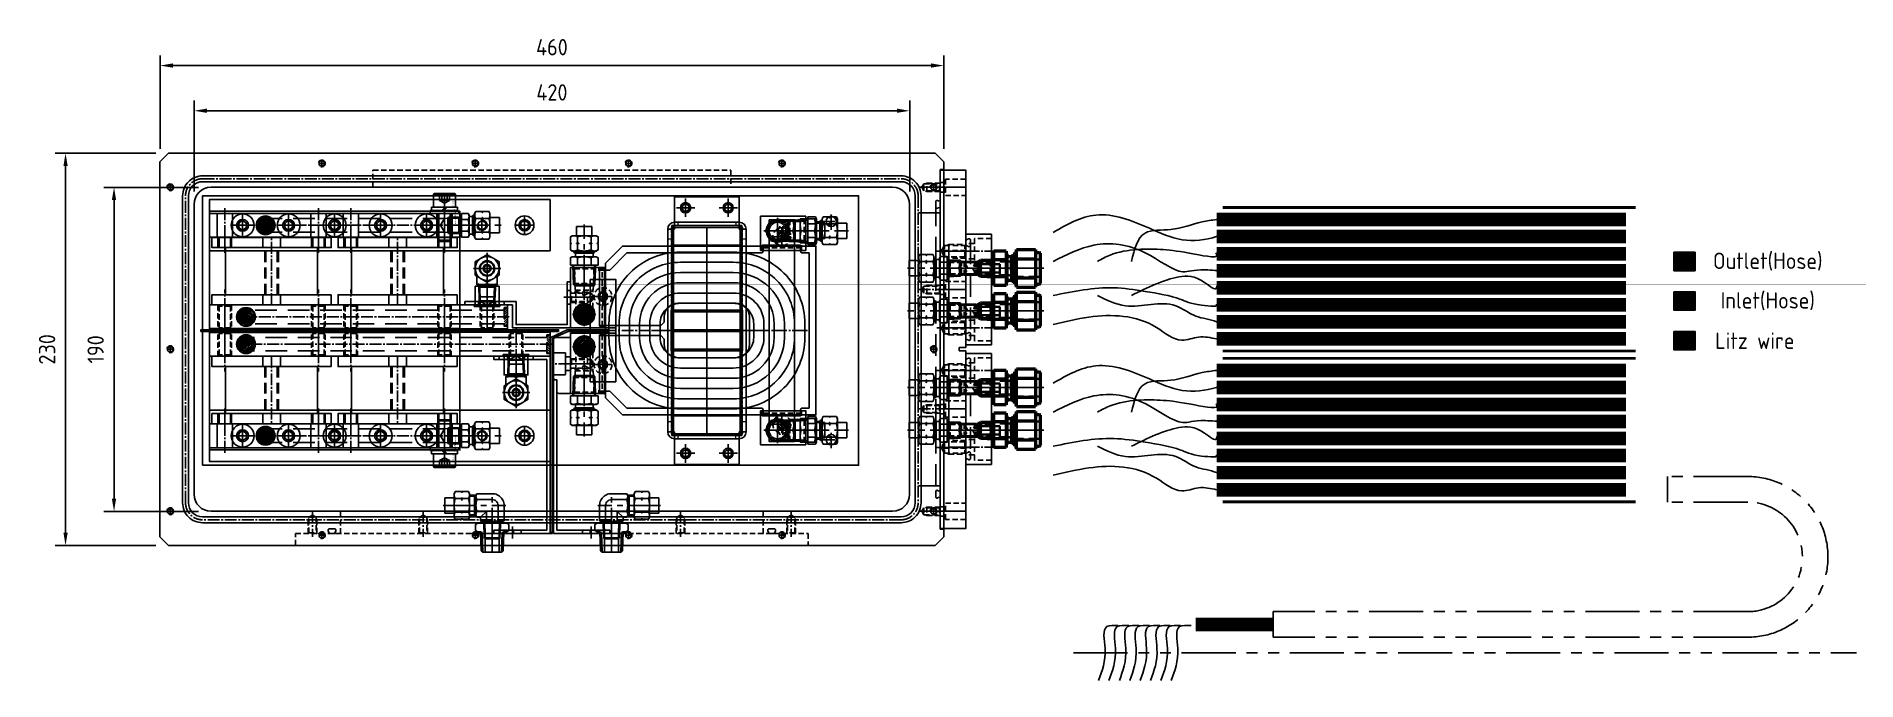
# Model space of a CAD drawing. Header units: millimetres. Extents: x -4251 to 2609, y -1673 to 4048.
# Drawn here: x -4237 to -3169, y 1965 to 2343 of the extents above; entities that cross this region are included whole.
import ezdxf
from ezdxf.enums import TextEntityAlignment as Align

# ---------------------------------------------------------------- set-up
doc = ezdxf.new("R2010")
doc.units = ezdxf.units.MM
for name, pattern in [('CENTER', [50.8, 31.75, -6.35, 6.35, -6.35]), ('CENTER1', [10, 7, -1, 1, -1]), ('CENTER2', [28.575, 19.05, -3.175, 3.175, -3.175]), ('CHAIN', [0.3543, 0.2362, -0.0295, 0.0591, -0.0295]), ('DASHED', [0.2067, 0.1654, -0.0413]), ('HIDDEN', [9.525, 6.35, -3.175]), ('HIDDEN2', [4.7625, 3.175, -1.5875]), ('HIDDENX2', [19.05, 12.7, -6.35]), ('PHANTOM', [63.5, 31.75, -6.35, 6.35, -6.35, 6.35, -6.35]), ('PHANTOM2', [31.75, 15.875, -3.175, 3.175, -3.175, 3.175, -3.175])]:
    doc.linetypes.add(name, pattern=pattern)
for name, color, linetype in [('______', 7, 'Continuous'), ('CENTER', 1, 'CENTER'), ('CL', 1, 'CENTER'), ('HIDDEN', 2, 'HIDDEN'), ('PV-529CA', 7, 'Continuous'), ('THIN', 3, 'Continuous'), ('가는실선', 6, 'Continuous'), ('가시적인 것(ISO)', 7, 'Continuous'), ('외형선', 7, 'Continuous'), ('중심선', 3, 'CENTER2'), ('피치선', 1, 'Continuous')]:
    doc.layers.add(name, color=color, linetype=linetype)
for name, color, linetype, lineweight in [('가려진 것(ISO)', 2, 'DASHED', 18), ('외형선(ISO)', 7, 'Continuous', 50), ('은선 (ISO)', 2, 'HIDDEN', 35), ('좁은 외형선(ISO)', 7, 'Continuous', 35), ('중심 표식(ISO)', 1, 'Continuous', 25), ('중심선(ISO)', 1, 'CENTER', 25)]:
    doc.layers.add(name, color=color, linetype=linetype, lineweight=lineweight)
doc.styles.get("Standard").update_dxf_attribs({"font": 'ISOCP.SHX', "bigfont": 'WHGTXT.SHX'})
doc.dimstyles.new('PS-3', dxfattribs={"dimscale": 3, "dimtxt": 3.2, "dimasz": 2.5, "dimexe": 2, "dimexo": 2.5, "dimgap": 2, "dimtad": 1, "dimtoh": 1, "dimrnd": 0.05, "dimzin": 12, "dimdsep": 46, "dimtxsty": 'Standard', "dimcen": 0, "dimclrt": 2, "dimazin": 3, "dimtfac": 1, "dimtofl": 0, "dimtmove": 0, "dimatfit": 3, "dimfxl": 0, "dimtolj": 1, "dimtzin": 0, "dimarcsym": 0})

msp = doc.modelspace()

# ---------------------------------------------------------------- texts
at = {"color": 2, "char_height": 9.6, "attachment_point": 5}
for s, insert in [('\\A1;Outlet(Hose)', (-3221.175, 2210.9621)), ('\\A1;Inlet(Hose)', (-3221.175, 2187.7513)), ('\\A1;Litz wire', (-3228.7868, 2164.5405))]:
    msp.add_mtext(s, dxfattribs=dict(at, insert=insert))

# ---------------------------------------------------------------- blocks, each defined once
blk = doc.blocks.new('A$C56942CC3')
at = {"layer": 'PV-529CA'}
for p, q in [((4.5, 23.2), (-4.5, 23.2)), ((-4.5, 23.2), (-4.5, 17.7)), ((4.5, 23.2), (4.5, 17.7)), ((-7, 17.7), (-8.1, 17.1)), ((-8.1, 17.1), (-8.1, 13.5)), ((-7.6, 13.2), (-8.1, 13.5)), ((-7.6, 13.2), (-8.1, 13)), ((-8.1, 13), (-8.1, 9.4)), ((-7.5, 13.2), (-7.6, 13.2)), ((-6.1, 17.7), (-7, 17.7)), ((0, 17.7), (-6.1, 17.7)), ((-2.9, 13.2), (-4.6, 13.2)), ((-4, 13.5), (-4, 17.1)), ((-4, 9.4), (-4, 13)), ((6.1, 17.7), (0, 17.7)), ((4.6, 13.2), (2.9, 13.2)), ((4, 13.5), (4, 17.1)), ((4, 9.4), (4, 13)), ((7, 17.7), (6.1, 17.7)), ((7, 17.7), (8.1, 17.1)), ((7.6, 13.2), (7.5, 13.2)), ((7.6, 13.2), (8.1, 13.5)), ((7.6, 13.2), (8.1, 13)), ((8.1, 13.5), (8.1, 17.1)), ((8.1, 9.4), (8.1, 13)), ((-7, 8.7), (-8.1, 9.4)), ((-6.1, 8.7), (-7, 8.7)), ((-6, 5.4), (-6.9, 4.9)), ((-6.9, 4.9), (-6.9, 0.9)), ((-3.5, 0.9), (-6.9, 0.9)), ((0, 8.7), (-6.1, 8.7)), ((-6, 8.7), (-6, 7.8)), ((6, 7.8), (-6, 7.8)), ((-5.2, 7.4), (-6, 7.8)), ((-5.2, 5.4), (-6, 5.4)), ((5.2, 7.4), (-5.2, 7.4)), ((-5.2, 7.4), (-5.2, 5.4)), ((0, 5.4), (-5.2, 5.4)), ((-4.7, -6.6), (-4.9, 0.9)), ((-3.5, 0.9), (-3.5, 4.9)), ((3.5, 0.9), (-3.5, 0.9)), ((6.1, 8.7), (0, 8.7)), ((5.2, 5.4), (0, 5.4)), ((3.5, 4.9), (3.5, 0.9)), ((6.9, 0.9), (3.5, 0.9)), ((4.7, -6.6), (4.9, 0.9)), ((5.2, 7.4), (6, 7.8)), ((5.2, 7.4), (5.2, 5.4)), ((6, 5.4), (5.2, 5.4)), ((6, 8.7), (6, 7.8)), ((6, 5.4), (6.9, 4.9)), ((7, 8.7), (6.1, 8.7)), ((6.9, 4.9), (6.9, 0.9)), ((7, 8.7), (8.1, 9.4)), ((4.7, -6.6), (-4.7, -6.6)), ((-4.1, -7.1), (-4.7, -6.6)), ((4.1, -7.1), (-4.1, -7.1)), ((4.1, -7.1), (4.7, -6.6))]:
    blk.add_line(p, q, dxfattribs=at)
for points, weights in [([(-8.1, 17.1), (-7, 17.7), (-6.1, 17.7)], [1, 1.0379548493, 1]), ([(-7.5, 13.2), (-7.8, 13.4), (-8.1, 13.5)], [1, 1.00259269997, 1]), ([(-8.1, 13), (-7.8, 13.1), (-7.5, 13.2)], [1, 1.00259269997, 1]), ([(-6.1, 17.7), (-5.1, 17.7), (-4, 17.1)], [1, 1.0379548493, 1]), ([(-4, 13.5), (-4.3, 13.4), (-4.6, 13.2)], [1, 1.00259269997, 1]), ([(-4.6, 13.2), (-4.3, 13.1), (-4, 13)], [1, 1.00259269997, 1]), ([(-4, 17.1), (-1.9, 17.7), (0, 17.7)], [1, 1.0379548493, 1]), ([(-2.9, 13.2), (-3.5, 13.4), (-4, 13.5)], [1, 1.00259269997, 1]), ([(-4, 13), (-3.5, 13.1), (-2.9, 13.2)], [1, 1.00259269997, 1]), ([(0, 17.7), (1.9, 17.7), (4, 17.1)], [1, 1.0379548493, 1]), ([(4, 13.5), (3.5, 13.4), (2.9, 13.2)], [1, 1.00259269997, 1]), ([(2.9, 13.2), (3.5, 13.1), (4, 13)], [1, 1.00259269997, 1]), ([(4, 17.1), (5.1, 17.7), (6.1, 17.7)], [1, 1.0379548493, 1]), ([(4.6, 13.2), (4.3, 13.4), (4, 13.5)], [1, 1.00259269997, 1]), ([(4, 13), (4.3, 13.1), (4.6, 13.2)], [1, 1.00259269997, 1]), ([(6.1, 17.7), (7, 17.7), (8.1, 17.1)], [1, 1.0379548493, 1]), ([(8.1, 13.5), (7.8, 13.4), (7.5, 13.2)], [1, 1.00259269997, 1]), ([(7.5, 13.2), (7.8, 13.1), (8.1, 13)], [1, 1.00259269997, 1]), ([(-6.1, 8.7), (-7, 8.7), (-8.1, 9.4)], [1, 1.0379548493, 1]), ([(-6.9, 4.9), (-6, 5.4), (-5.2, 5.4)], [1, 1.0379548493, 1]), ([(-4, 9.4), (-5.1, 8.7), (-6.1, 8.7)], [1, 1.0379548493, 1]), ([(-5.2, 5.4), (-4.4, 5.4), (-3.5, 4.9)], [1, 1.0379548493, 1]), ([(0, 8.7), (-1.9, 8.7), (-4, 9.4)], [1, 1.0379548493, 1]), ([(-3.5, 4.9), (-1.6, 5.4), (0, 5.4)], [1, 1.0379548493, 1]), ([(4, 9.4), (1.9, 8.7), (0, 8.7)], [1, 1.0379548493, 1]), ([(0, 5.4), (1.6, 5.4), (3.5, 4.9)], [1, 1.0379548493, 1]), ([(3.5, 4.9), (4.4, 5.4), (5.2, 5.4)], [1, 1.0379548493, 1]), ([(6.1, 8.7), (5.1, 8.7), (4, 9.4)], [1, 1.0379548493, 1]), ([(5.2, 5.4), (6, 5.4), (6.9, 4.9)], [1, 1.0379548493, 1]), ([(8.1, 9.4), (7, 8.7), (6.1, 8.7)], [1, 1.0379548493, 1])]:
    blk.add_rational_spline(points, weights, degree=2, dxfattribs=at)
at = {"layer": '가는실선'}
for p, q in [((-5.5, 8.7), (-5.5, 7.6)), ((-4.9, 0.9), (-4.4, 0)), ((-4.1, -7.1), (-4.4, 0)), ((4.1, -7.1), (4.4, 0)), ((4.9, 0.9), (4.4, 0)), ((5.5, 8.7), (5.5, 7.6))]:
    blk.add_line(p, q, dxfattribs=at)
at = {"layer": '외형선'}
blk.add_line((-4.9, 0), (4.9, 0), dxfattribs=at)
at = {"layer": '중심선'}
blk.add_line((0, -8.1), (0, 24.2), dxfattribs=at)
blk = doc.blocks.new('A$C69B50ED0')
at = {"layer": 'PV-529CA'}
for p, q in [((-34.8, -9), (-34.8, 0)), ((-31.3, -9), (-31.3, 0)), ((-18.9, 6.9), (-27.8, 6.9)), ((-18.9, 3.5), (-27.8, 3.5)), ((-18.3, 6), (-18.9, 6.9)), ((-18.3, 6), (-18.3, 5.2)), ((-18.3, 6), (-14.5, 6)), ((-18.3, 5.2), (-18.3, 0)), ((-18.3, 0), (-18.3, -5.2)), ((-14.5, 7), (-13.9, 8.1)), ((-14.5, 7), (-14.5, 6.1)), ((-14.5, 6.1), (-14.5, 0)), ((-14.5, 0), (-14.5, -6.1)), ((-13.9, 8.1), (-10.2, 8.1)), ((-13.9, 4), (-10.2, 4)), ((-10, 7.6), (-10.2, 8.1)), ((-10, 7.6), (-9.8, 8.1)), ((-10, 7.6), (-10, 7.5)), ((-10, 4.6), (-10, 2.9)), ((-9.8, 8.1), (-6.1, 8.1)), ((-9.8, 4), (-6.1, 4)), ((-5.5, 7), (-6.1, 8.1)), ((-5.5, 7), (-5.5, 6.1)), ((-5.5, 6.1), (-5.5, 0)), ((-5.5, 4.5), (0, 4.5)), ((-5.5, 0), (-5.5, -6.1)), ((0, 4.5), (0, -4.5)), ((-33.8, -9.5), (-34.8, -9)), ((-33, -9.5), (-33.8, -9.5)), ((-27.8, -9.5), (-33, -9.5)), ((-32.4, -19), (-32.7, -9.5)), ((-22.6, -9.5), (-27.8, -9.5)), ((-20.9, -6.9), (-24.4, -3.5)), ((-18.9, -3.5), (-24.4, -3.5)), ((-24.4, -9), (-24.4, -3.5)), ((-23.2, -19), (-22.9, -9.5)), ((-21.8, -9.5), (-22.6, -9.5)), ((-21.8, -9.5), (-20.9, -9)), ((-18.9, -6.9), (-20.9, -6.9)), ((-20.9, -9), (-20.9, -6.9)), ((-18.3, -6), (-18.9, -6.9)), ((-18.3, -5.2), (-18.3, -6)), ((-18.3, -6), (-14.5, -6)), ((-14.5, -6.1), (-14.5, -7)), ((-14.5, -7), (-13.9, -8.1)), ((-10.2, -4), (-13.9, -4)), ((-13.9, -8.1), (-10.2, -8.1)), ((-10, -7.6), (-10.2, -8.1)), ((-10, -2.9), (-10, -4.6)), ((-10, -7.5), (-10, -7.6)), ((-10, -7.6), (-9.8, -8.1)), ((-6.1, -4), (-9.8, -4)), ((-9.8, -8.1), (-6.1, -8.1)), ((-5.5, -7), (-6.1, -8.1)), ((-5.5, -4.5), (0, -4.5)), ((-5.5, -6.1), (-5.5, -7)), ((-32.4, -19), (-23.2, -19)), ((-31.9, -19.5), (-32.4, -19)), ((-31.9, -19.5), (-23.7, -19.5)), ((-23.7, -19.5), (-23.2, -19))]:
    blk.add_line(p, q, dxfattribs=at)
for points in [[(-27.8, 6.9), (-28.9, 6.9), (-30.9, 6.5), (-33.4, 4.5), (-34.6, 2.1), (-34.8, 0.5), (-34.8, 0)], [(-27.8, 3.5), (-28.3, 3.5), (-29.4, 3.2), (-30.6, 2.2), (-31.2, 1), (-31.3, 0.3), (-31.3, 0)]]:
    blk.add_open_spline(points, degree=3, knots=[0, 0, 0, 0, 0.285714, 0.571429, 0.857143, 1, 1, 1, 1], dxfattribs=at)
for points, weights in [([(-18.3, 5.2), (-18.3, 6), (-18.9, 6.9)], [1, 1.0379548493, 1]), ([(-18.9, 3.5), (-18.3, 4.4), (-18.3, 5.2)], [1, 1.0379548493, 1]), ([(-18.3, 0), (-18.3, 1.6), (-18.9, 3.5)], [1, 1.0379548493, 1]), ([(-18.9, -3.5), (-18.3, -1.6), (-18.3, 0)], [1, 1.0379548493, 1]), ([(-14.5, 6.1), (-14.5, 7), (-13.9, 8.1)], [1, 1.0379548493, 1]), ([(-13.9, 4), (-14.5, 5.1), (-14.5, 6.1)], [1, 1.0379548493, 1]), ([(-14.5, 0), (-14.5, 1.9), (-13.9, 4)], [1, 1.0379548493, 1]), ([(-13.9, -4), (-14.5, -1.9), (-14.5, 0)], [1, 1.0379548493, 1]), ([(-10.2, 8.1), (-10.1, 7.8), (-10, 7.5)], [1, 1.00259269997, 1]), ([(-10, 4.6), (-10.1, 4.3), (-10.2, 4)], [1, 1.00259269997, 1]), ([(-10.2, 4), (-10.1, 3.5), (-10, 2.9)], [1, 1.00259269997, 1]), ([(-10, 7.5), (-9.9, 7.8), (-9.8, 8.1)], [1, 1.00259269997, 1]), ([(-9.8, 4), (-9.9, 4.3), (-10, 4.6)], [1, 1.00259269997, 1]), ([(-10, 2.9), (-9.9, 3.5), (-9.8, 4)], [1, 1.00259269997, 1]), ([(-6.1, 8.1), (-5.5, 7), (-5.5, 6.1)], [1, 1.0379548493, 1]), ([(-5.5, 6.1), (-5.5, 5.1), (-6.1, 4)], [1, 1.0379548493, 1]), ([(-6.1, 4), (-5.5, 1.9), (-5.5, 0)], [1, 1.0379548493, 1]), ([(-5.5, 0), (-5.5, -1.9), (-6.1, -4)], [1, 1.0379548493, 1]), ([(-34.8, -9), (-33.8, -9.5), (-33, -9.5)], [1, 1.0379548493, 1]), ([(-33, -9.5), (-32.2, -9.5), (-31.3, -9)], [1, 1.0379548493, 1]), ([(-31.3, -9), (-29.4, -9.5), (-27.8, -9.5)], [1, 1.0379548493, 1]), ([(-27.8, -9.5), (-26.2, -9.5), (-24.4, -9)], [1, 1.0379548493, 1]), ([(-24.4, -9), (-23.4, -9.5), (-22.6, -9.5)], [1, 1.0379548493, 1]), ([(-22.6, -9.5), (-21.8, -9.5), (-20.9, -9)], [1, 1.0379548493, 1]), ([(-18.3, -5.2), (-18.3, -4.4), (-18.9, -3.5)], [1, 1.0379548493, 1]), ([(-18.9, -6.9), (-18.3, -6), (-18.3, -5.2)], [1, 1.0379548493, 1]), ([(-14.5, -6.1), (-14.5, -5.1), (-13.9, -4)], [1, 1.0379548493, 1]), ([(-13.9, -8.1), (-14.5, -7), (-14.5, -6.1)], [1, 1.0379548493, 1]), ([(-10, -2.9), (-10.1, -3.5), (-10.2, -4)], [1, 1.00259269997, 1]), ([(-10.2, -4), (-10.1, -4.3), (-10, -4.6)], [1, 1.00259269997, 1]), ([(-10, -7.5), (-10.1, -7.8), (-10.2, -8.1)], [1, 1.00259269997, 1]), ([(-9.8, -4), (-9.9, -3.5), (-10, -2.9)], [1, 1.00259269997, 1]), ([(-10, -4.6), (-9.9, -4.3), (-9.8, -4)], [1, 1.00259269997, 1]), ([(-9.8, -8.1), (-9.9, -7.8), (-10, -7.5)], [1, 1.00259269997, 1]), ([(-6.1, -4), (-5.5, -5.1), (-5.5, -6.1)], [1, 1.0379548493, 1]), ([(-5.5, -6.1), (-5.5, -7), (-6.1, -8.1)], [1, 1.0379548493, 1])]:
    blk.add_rational_spline(points, weights, degree=2, dxfattribs=at)
at = {"layer": '가는실선'}
for p, q in [((-18.3, 6), (-17.5, 5.5)), ((-17.5, 5.5), (-14.5, 5.5)), ((-32.7, -9.5), (-32.2, -10.4)), ((-31.9, -19.5), (-32.2, -10.4)), ((-23.7, -19.5), (-23.5, -10.4)), ((-22.9, -9.5), (-23.5, -10.4)), ((-18.3, -6), (-17.5, -5.5)), ((-17.5, -5.5), (-14.5, -5.5))]:
    blk.add_line(p, q, dxfattribs=at)
at = {"layer": '외형선'}
for p, q in [((-17.5, -6), (-17.5, 6)), ((-32.7, -10.4), (-23, -10.4))]:
    blk.add_line(p, q, dxfattribs=at)
at = {"layer": '중심선'}
for p, q in [((1, 0), (-35.8, 0)), ((-27.8, -20.5), (-27.8, 7.9))]:
    blk.add_line(p, q, dxfattribs=at)
blk = doc.blocks.new('A$C0F6F286B')
for p, q in [((7.2, -0.8), (8.1, 0.1)), ((8.1, 0.1), (19.1, 0.1)), ((9.5, -10.9), (9.5, 0.1)), ((17.7, -10.9), (17.7, 0.1)), ((19.1, 0.1), (20, -0.8)), ((6.8, -11.9), (7.2, -0.8)), ((20, -0.8), (20.4, -11.9)), ((3.8, -12.7), (5.1, -11.9)), ((3.8, -16.1), (3.8, -12.7)), ((5.1, -16.9), (3.8, -16.1)), ((5.1, -11.9), (6.8, -11.9)), ((22.1, -16.9), (5.1, -16.9)), ((7.7, -11.4), (6.9, -11.4)), ((8.9, -10.9), (18.3, -10.9)), ((9.3, -16.9), (9.5, -10.9)), ((17.9, -16.9), (17.7, -10.9)), ((19.5, -11.4), (20.4, -11.4)), ((20.4, -11.9), (22.1, -11.9)), ((22.1, -11.9), (23.4, -12.7)), ((23.4, -16.1), (22.1, -16.9)), ((23.4, -12.7), (23.4, -16.1))]:
    blk.add_line(p, q)
at = {"layer": 'CENTER'}
for p, q in [((13.6, -10.9), (13.6, 0.1)), ((13.6, -16.9), (13.6, -10.9))]:
    blk.add_line(p, q, dxfattribs=at)
at = {"layer": 'THIN'}
for p, q in [((8.1, 0.1), (7.7, -11.4)), ((19.1, 0.1), (19.5, -11.4)), ((8.9, -10.9), (9.5, -9.9)), ((18.3, -10.9), (17.7, -9.9)), ((7.7, -11.4), (6.8, -11.9)), ((8.7, -16.9), (8.9, -10.9)), ((18.5, -16.9), (18.3, -10.9)), ((19.5, -11.4), (20.4, -11.9))]:
    blk.add_line(p, q, dxfattribs=at)
blk = doc.blocks.new('A$C53572A4F')
at = {"layer": '외형선(ISO)'}
for p, q in [((-14, -11), (-14, 11)), ((-2.7, 11), (-14, 11)), ((-2.7, 11), (-2.7, -11)), ((-16.7, -8.8), (-16.7, 8.8)), ((-14, 9.3), (-16.2, 9.3)), ((-2.7, 5.5), (-14, 5.5)), ((-1.7, 9.3), (-2.7, 9.3)), ((-1.7, -9.3), (-1.7, 9.3)), ((-1, 7.9), (-1.7, 7.9)), ((-1, -7.9), (-1, 7.9)), ((0, 7), (-1, 7.9)), ((0, 7), (0, -7)), ((2.7, 7), (0, 7)), ((2.7, 8.4), (2.7, -8.5)), ((3.2, 8.4), (2.7, 8.4)), ((3.2, -10.1), (3.2, 10.1)), ((3.2, 10.1), (10.6, 10.1)), ((3.2, 5), (10.6, 5)), ((10.6, 10.1), (10.6, -10.1)), ((18.3, 4.7), (10.6, 5)), ((19.6, 4), (18.3, 4.7)), ((18.3, 4.7), (18.3, -4.7)), ((19.6, 4), (19.6, -4)), ((-14, -9.3), (-16.2, -9.3)), ((-2.7, -5.5), (-14, -5.5)), ((-1.7, -9.3), (-2.7, -9.3)), ((-1, -7.9), (-1.7, -7.9)), ((0, -7), (-1, -7.9)), ((2.7, -7), (0, -7)), ((3.2, -8.5), (2.7, -8.5)), ((3.2, -5), (10.6, -5)), ((3.2, -10.1), (10.6, -10.1)), ((18.3, -4.7), (10.6, -5)), ((19.6, -4), (18.3, -4.7)), ((-2.7, -11), (-14, -11))]:
    blk.add_line(p, q, dxfattribs=at)
for centre, start, end in [((-16.2, 8.8), 90, 180), ((-16.2, -8.8), 180, 270)]:
    blk.add_arc(centre, 0.5, start, end, dxfattribs=at)
at = {"layer": '은선 (ISO)'}
for p, q in [((-16.4, 5.1), (-16.7, 5.4)), ((-16.4, -5.1), (-16.4, 5.1)), ((-16.4, 5.1), (0.5, 5.1)), ((0.5, -5.1), (0.5, 5.1)), ((6.9, 4), (0.5, 4)), ((6.9, 4), (6.9, -4)), ((19.3, 2.4), (6.9, 2.4)), ((19.3, 2.4), (19.6, 2.7)), ((19.3, 2.4), (19.3, -2.4)), ((-16.4, -5.1), (-16.7, -5.4)), ((-16.4, -5.1), (0.5, -5.1)), ((6.9, -4), (0.5, -4)), ((19.3, -2.4), (6.9, -2.4)), ((19.3, -2.4), (19.6, -2.7))]:
    blk.add_line(p, q, dxfattribs=at)
at = {"layer": '좁은 외형선(ISO)'}
for p, q in [((18.3, 4), (10.6, 4.2)), ((10.6, -4.2), (18.3, -4))]:
    blk.add_line(p, q, dxfattribs=at)
at = {"layer": '중심선(ISO)', "linetype": 'CENTER'}
blk.add_line((-18.9, 0), (23.4, 0), dxfattribs=at)
blk = doc.blocks.new('A$C4A8E0548')
at = {"color": 2, "linetype": 'HIDDENX2'}
for p, q in [((-2.2, 1.1), (-1.8, 2.1)), ((-2.1, 2.7), (2.1, 2.7)), ((-1.5, 0), (1.5, 0)), ((1.8, 2.1), (2.2, 1.1))]:
    blk.add_line(p, q, dxfattribs=at)
for centre, radius, start, end in [((-1.5, 0.8), 0.8, 156, 228.5904), ((-2.1, 2.3), 0.4, 336, 90), ((-1.5, 0.8), 0.8, 228.5904, 270), ((1.5, 0.8), 0.8, 270, 311.4096), ((2.1, 2.3), 0.4, 90, 204), ((1.5, 0.8), 0.8, 311.4096, 24)]:
    blk.add_arc(centre, radius, start, end, dxfattribs=at)
blk = doc.blocks.new('A$C4E1A2E8E')
at = {"color": 4}
for p, q in [((-455, 225), (-450, 230)), ((-455, 225), (-455, 5)), ((0, 230), (-450, 230)), ((5, 225), (0, 230)), ((5, 5), (5, 225)), ((-425, 210), (-25, 210)), ((-435, 30), (-435, 200)), ((-15, 200), (-15, 30)), ((-25, 20), (-425, 20)), ((-450, 0), (-455, 5)), ((-450, 0), (0, 0)), ((0, 0), (5, 5))]:
    blk.add_line(p, q, dxfattribs=at)
at = {"color": 2, "linetype": 'HIDDENX2'}
for p, q in [((3, 9.5), (3, 220.5)), ((5, 220.5), (3, 220.5)), ((3, 195), (-15, 195)), ((0.3, 200), (0.3, 30)), ((3, 35), (-15, 35)), ((5, 9.5), (3, 9.5))]:
    blk.add_line(p, q, dxfattribs=at)
at = {"color": 1, "linetype": 'CENTER1'}
for p, q in [((-9.8, 210), (5, 210)), ((-9.8, 150), (5, 150)), ((-9.8, 80), (5, 80)), ((-365.5, 19.8), (-365.5, 5)), ((-300.5, 19.8), (-300.5, 5)), ((-149.5, 19.8), (-149.5, 5)), ((-84.5, 19.8), (-84.5, 5)), ((-9.8, 20), (5, 20))]:
    blk.add_line(p, q, dxfattribs=at)
at = {"color": 2, "linetype": 'HIDDEN2'}
for p, q in [((-6.6, 207.9), (-6.6, 212.1)), ((-5, 207.5), (-5, 212.5)), ((-6.6, 147.9), (-6.6, 152.1)), ((-5, 147.5), (-5, 152.5)), ((-6.6, 82.1), (-6.6, 77.9)), ((-5, 82.5), (-5, 77.5)), ((-6.6, 22.1), (-6.6, 17.9)), ((-5, 22.5), (-5, 17.5)), ((-368, 15), (-363, 15)), ((-367.6, 16.6), (-363.4, 16.6)), ((-349, 7), (-349, 20)), ((-303, 15), (-298, 15)), ((-302.6, 16.6), (-298.4, 16.6)), ((-147, 15), (-152, 15)), ((-147.4, 16.6), (-151.6, 16.6)), ((-101, 7), (-101, 20)), ((-82, 15), (-87, 15)), ((-82.4, 16.6), (-86.6, 16.6))]:
    blk.add_line(p, q, dxfattribs=at)
at = {"color": 4}
for points in [[(-20, 13.3), (-430, 13.3, -0.414214), (-441.7, 25), (-441.7, 205, -0.414214), (-430, 216.7), (-20, 216.7, -0.414214), (-8.3, 205), (-8.3, 25, -0.414214)], [(-20, 16.7), (-430, 16.7, -0.414214), (-438.3, 25), (-438.3, 205, -0.414214), (-430, 213.3), (-20, 213.3, -0.414214), (-11.7, 205), (-11.7, 25, -0.414214)]]:
    blk.add_lwpolyline(points, format="xyb", close=True, dxfattribs=at)
at = {"color": 1, "linetype": 'CENTER1'}
blk.add_lwpolyline([(-20, 15), (-430, 15, -0.414214), (-440, 25), (-440, 205, -0.414214), (-430, 215), (-20, 215, -0.414214), (-10, 205), (-10, 25, -0.414214)], format="xyb", close=True, dxfattribs=at)
at = {"color": 2, "linetype": 'HIDDEN2'}
for points in [[(-330, 210), (-330, 220), (-120, 220), (-120, 210)], [(2.6, 207.9), (-6.6, 207.9), (-7.8, 210), (-6.6, 212.1), (2.6, 212.1)], [(-5.7, 212.1), (-5, 212.5), (3, 212.5)], [(3, 207.5), (-5, 207.5), (-5.7, 207.9)], [(3, 207.5), (2.6, 207.9), (2.6, 212.1), (3, 212.5)], [(2.6, 147.9), (-6.6, 147.9), (-7.8, 150), (-6.6, 152.1), (2.6, 152.1)], [(-5.7, 152.1), (-5, 152.5), (3, 152.5)], [(3, 147.5), (2.6, 147.9), (2.6, 152.1), (3, 152.5)], [(3, 147.5), (-5, 147.5), (-5.7, 147.9)], [(2.6, 82.1), (-6.6, 82.1), (-7.8, 80), (-6.6, 77.9), (2.6, 77.9)], [(3, 82.5), (-5, 82.5), (-5.7, 82.1)], [(-5.7, 77.9), (-5, 77.5), (3, 77.5)], [(3, 82.5), (2.6, 82.1), (2.6, 77.9), (3, 77.5)], [(2.6, 22.1), (-6.6, 22.1), (-7.8, 20), (-6.6, 17.9), (2.6, 17.9)], [(3, 22.5), (-5, 22.5), (-5.7, 22.1)], [(3, 22.5), (2.6, 22.1), (2.6, 17.9), (3, 17.5)], [(-368, 7), (-368, 15), (-367.6, 15.7)], [(-367.6, 7.4), (-367.6, 16.6), (-365.5, 17.8), (-363.4, 16.6), (-363.4, 7.4)], [(-363.4, 15.7), (-363, 15), (-363, 7)], [(-303, 7), (-303, 15), (-302.6, 15.7)], [(-302.6, 7.4), (-302.6, 16.6), (-300.5, 17.8), (-298.4, 16.6), (-298.4, 7.4)], [(-298.4, 15.7), (-298, 15), (-298, 7)], [(-151.6, 15.7), (-152, 15), (-152, 7)], [(-147.4, 7.4), (-147.4, 16.6), (-149.5, 17.8), (-151.6, 16.6), (-151.6, 7.4)], [(-147, 7), (-147, 15), (-147.4, 15.7)], [(-86.6, 15.7), (-87, 15), (-87, 7)], [(-82.4, 7.4), (-82.4, 16.6), (-84.5, 17.8), (-86.6, 16.6), (-86.6, 7.4)], [(-82, 7), (-82, 15), (-82.4, 15.7)], [(-5.7, 17.9), (-5, 17.5), (3, 17.5)], [(-375.5, 0), (-375.5, 7), (-74.5, 7), (-74.5, 0)], [(-368, 7), (-367.6, 7.4), (-363.4, 7.4), (-363, 7)], [(-303, 7), (-302.6, 7.4), (-298.4, 7.4), (-298, 7)], [(-147, 7), (-147.4, 7.4), (-151.6, 7.4), (-152, 7)], [(-82, 7), (-82.4, 7.4), (-86.6, 7.4), (-87, 7)]]:
    blk.add_lwpolyline(points, dxfattribs=at)
for centre in [(-360, 224), (-270, 224), (-180, 224), (-90, 224), (-449, 210), (-1, 210), (-449, 115), (-1, 115), (-449, 20), (-1, 20), (-360, 6), (-270, 6), (-180, 6), (-90, 6)]:
    blk.add_circle(centre, 1.62)
at = {"color": 4}
for centre, start, end in [((-425, 200), 90, 180), ((-25, 200), 0, 90), ((-425, 30), 180, 270), ((-25, 30), 270, 0)]:
    blk.add_arc(centre, 10, start, end, dxfattribs=at)
at = {"layer": 'CENTER'}
for p, q in [((-360, 226), (-360, 222)), ((-270, 226), (-270, 222)), ((-180, 226), (-180, 222)), ((-90, 226), (-90, 222)), ((-362, 224), (-358, 224)), ((-272, 224), (-268, 224)), ((-182, 224), (-178, 224)), ((-92, 224), (-88, 224)), ((-451, 210), (-447, 210)), ((-449, 212), (-449, 208)), ((-3, 210), (1, 210)), ((-1, 212), (-1, 208)), ((-451, 115), (-447, 115)), ((-449, 117), (-449, 113)), ((-3, 115), (1, 115)), ((-1, 117), (-1, 113)), ((-449, 22), (-449, 18)), ((-1, 22), (-1, 18)), ((-451, 20), (-447, 20)), ((-3, 20), (1, 20)), ((-362, 6), (-358, 6)), ((-360, 8), (-360, 4)), ((-272, 6), (-268, 6)), ((-270, 8), (-270, 4)), ((-182, 6), (-178, 6)), ((-180, 8), (-180, 4)), ((-92, 6), (-88, 6)), ((-90, 8), (-90, 4))]:
    blk.add_line(p, q, dxfattribs=at)
at = {"layer": 'THIN'}
for centre in [(-360, 224), (-270, 224), (-180, 224), (-90, 224), (-449, 210), (-1, 210), (-449, 115), (-1, 115), (-449, 20), (-1, 20), (-360, 6), (-270, 6), (-180, 6), (-90, 6)]:
    blk.add_arc(centre, 2, 255, 165, dxfattribs=at)
at = {"xscale": -1}
for p, rotation in [((0.3, 200), 270), ((-96, 9.7), 180)]:
    blk.add_blockref('A$C4A8E0548', p, dxfattribs=dict(at, rotation=rotation))
for p, rotation in [((0.3, 30), 270), ((-354, 9.7), 180)]:
    blk.add_blockref('A$C4A8E0548', p, dxfattribs=dict(rotation=rotation))
blk = doc.blocks.new('A$C0E566279')
blk.add_blockref('A$C4E1A2E8E', (455, -115))
blk = doc.blocks.new('A$C725E4418')
at = {"color": 1, "linetype": 'CENTER1'}
for p, q in [((-20, 99, 0), (-20, 107, 0)), ((-22, -3, 0), (-22, 5, 0))]:
    blk.add_line(p, q, dxfattribs=at)
at = {"color": 2, "linetype": 'HIDDEN'}
for p, q in [((-25, 102, 0), (-25, 104, 0)), ((-15, 102, 0), (-15, 104, 0)), ((-10, 102, 0), (-10, 104, 0)), ((-27, 0, 0), (-27, 2, 0)), ((-21.5, 0, 0), (-21.5, 2, 0)), ((-17, 0, 0), (-17, 2, 0))]:
    blk.add_line(p, q, dxfattribs=at)
at = {"color": 1}
blk.add_lwpolyline([(-33, 104), (0, 104), (0, 0), (-33, 0), (-33, 2), (-2, 2), (-2, 102), (-33, 102), (-33, 104)], dxfattribs=at)
blk = doc.blocks.new('A$C13CE0023')
at = {"color": 2, "linetype": 'HIDDEN'}
for p, q in [((-5, 0), (-5, 2)), ((5, 0), (5, 2)), ((10, 0, 0), (10, 2, 0)), ((49, 8.5, 0), (47, 8.5, 0)), ((49, 0.5, 0), (47, 0.5, 0))]:
    blk.add_line(p, q, dxfattribs=at)
at = {"color": 1, "linetype": 'CENTER1'}
for p, q in [((0, -3), (0, 5)), ((52, 4.5, 0), (44, 4.5, 0))]:
    blk.add_line(p, q, dxfattribs=at)
at = {"color": 1, "elevation": 0}
blk.add_lwpolyline([(15, 0), (-13, 0), (-13, 2), (17, 2), (17, -11.5), (47, -11.5), (47, 13.5), (49, 13.5), (49, -13.5), (15, -13.5)], close=True, dxfattribs=at)
blk = doc.blocks.new('A$C2F791973')
at = {"color": 2, "linetype": 'HIDDENX2'}
for p, q in [((-3, -9), (-10, -9, 0)), ((-3, -9), (-3, -22)), ((0, -11.5), (-3, -11.5)), ((0, -19.5), (-3, -19.5)), ((-3, -22), (-10, -22, 0))]:
    blk.add_line(p, q, dxfattribs=at)
at = {"color": 1, "linetype": 'CENTER1'}
blk.add_line((0, -15.5), (-10, -15.5), dxfattribs=at)
at = {"color": 1}
blk.add_lwpolyline([(-7, -33), (0, -33), (0, 0), (-9, 0), (-10, -1), (-10, -24), (-9, -25), (-8, -25), (-8, -32)], close=True, dxfattribs=at)
blk = doc.blocks.new('A$C08E43E8F')
at = {"color": 1, "linetype": 'CENTER1'}
blk.add_line((20, -93, 0), (20, -85, 0), dxfattribs=at)
at = {"color": 2, "linetype": 'HIDDEN'}
for p, q in [((15, -90, 0), (15, -88, 0)), ((19.5, -90, 0), (19.5, -88, 0)), ((25, -90, 0), (25, -88, 0))]:
    blk.add_line(p, q, dxfattribs=at)
at = {"color": 1}
blk.add_lwpolyline([(-2, 0), (-2, -90), (31, -90), (31, -88), (0, -88), (0, 0)], close=True, dxfattribs=at)
blk = doc.blocks.new('A$C50AD6EAA')
at = {"color": 1, "linetype": 'CENTER1'}
for p, q in [((369, 143), (379, 143)), ((374, 138), (374, 148)), ((369, 15), (379, 15)), ((374, 10), (374, 20))]:
    blk.add_line(p, q, dxfattribs=at)
at = {"color": 30}
blk.add_lwpolyline([(5, 0), (390, 0), (390, 158), (5, 158), (5, 0)], dxfattribs=at)
blk.add_lwpolyline([(321.5, 17.5), (321.5, 140.5), (280.5, 140.5), (280.5, 17.5)], close=True, dxfattribs=at)
for centre, radius in [((288.5, 151), 2.07), ((313.5, 151), 2.07), ((194, 140.75), 2.46), ((194, 17.25), 2.46), ((288.5, 7), 2.07), ((313.5, 7), 2.07)]:
    blk.add_circle(centre, radius)
at = {"color": 2, "linetype": 'HIDDEN2'}
for centre in [(345, 134), (240, 99), (240, 59), (345, 24)]:
    blk.add_circle(centre, 5.25, dxfattribs=at)
at = {"color": 30}
for centre, radius in [((374, 143), 3), ((345, 134), 2.75), ((240, 99), 2.75), ((240, 59), 2.75), ((345, 24), 2.75), ((374, 15), 3)]:
    blk.add_circle(centre, radius, dxfattribs=at)
at = {"layer": 'CENTER'}
for p, q in [((191, 140.75), (197, 140.75)), ((194, 143.75), (194, 137.75)), ((345, 139.25), (345, 128.75)), ((339.75, 134), (350.25, 134)), ((234.75, 99), (245.25, 99)), ((240, 104.25), (240, 93.75)), ((240, 53.75), (240, 64.25)), ((234.75, 59), (245.25, 59)), ((339.75, 24), (350.25, 24)), ((345, 18.75), (345, 29.25)), ((191, 17.25), (197, 17.25)), ((194, 20.25), (194, 14.25))]:
    blk.add_line(p, q, dxfattribs=at)
at = {"layer": 'CL'}
for p, q in [((293, 151), (284, 151)), ((288.5, 155.5), (288.5, 146.5)), ((318, 151), (309, 151)), ((313.5, 155.5), (313.5, 146.5)), ((288.5, 11.5), (288.5, 2.5)), ((313.5, 11.5), (313.5, 2.5)), ((293, 7), (284, 7)), ((318, 7), (309, 7))]:
    blk.add_line(p, q, dxfattribs=at)
at = {"layer": 'THIN'}
for centre in [(194, 140.75), (194, 17.25)]:
    blk.add_arc(centre, 3, 255, 165, dxfattribs=at)
at = {"layer": '피치선'}
for centre in [(288.5, 151), (313.5, 151), (288.5, 7), (313.5, 7)]:
    blk.add_arc(centre, 2.5, 180, 90, dxfattribs=at)
blk = doc.blocks.new('A$C4ACB407E')
at = {"color": 30}
for p, q in [((-15, -28.5), (0, -28.5)), ((-15, -31.5), (0, -31.5))]:
    blk.add_line(p, q, dxfattribs=at)
blk.add_lwpolyline([(-15, 0), (0, 0), (0, -60), (-15, -60)], close=True, dxfattribs=at)
for centre in [(-7.5, -10), (-7.5, -50)]:
    blk.add_circle(centre, 2.07)
at = {"layer": 'CL'}
for p, q in [((-3, -10), (-12, -10)), ((-7.5, -5.5), (-7.5, -14.5)), ((-3, -50), (-12, -50)), ((-7.5, -45.5), (-7.5, -54.5))]:
    blk.add_line(p, q, dxfattribs=at)
at = {"layer": '피치선'}
for centre in [(-7.5, -10), (-7.5, -50)]:
    blk.add_arc(centre, 2.5, 180, 90, dxfattribs=at)
blk = doc.blocks.new('A$C73990F27')
at = {"color": 30}
blk.add_lwpolyline([(0, 65), (15, 65), (15, -65), (0, -65)], close=True, dxfattribs=at)
for centre in [(7.5, 55), (7.5, -55)]:
    blk.add_circle(centre, 2.07)
at = {"layer": 'CL'}
for p, q in [((12, 55), (3, 55)), ((7.5, 59.5), (7.5, 50.5)), ((7.5, -50.5), (7.5, -59.5)), ((12, -55), (3, -55))]:
    blk.add_line(p, q, dxfattribs=at)
at = {"layer": '피치선'}
for centre in [(7.5, 55), (7.5, -55)]:
    blk.add_arc(centre, 2.5, 180, 90, dxfattribs=at)
blk = doc.blocks.new('A$C248C143C')
at = {"color": 30}
blk.add_lwpolyline([(-1, 0), (-201, 0), (-201, 30), (-1, 30), (-1, 0)], dxfattribs=at)
blk.add_circle((-41, 15, 0), 2.46)
for radius in [5.5, 3.3]:
    blk.add_circle((-16, 15), radius, dxfattribs=at)
at = {"layer": 'CENTER'}
for p, q in [((-44.9, 15, 0), (-37.1, 15, 0)), ((-41, 18.9, 0), (-41, 11.1, 0)), ((-21.5, 15), (-10.5, 15)), ((-16, 20.5), (-16, 9.5))]:
    blk.add_line(p, q, dxfattribs=at)
at = {"layer": 'THIN'}
blk.add_arc((-41, 15, 0), 3, 255, 165, dxfattribs=at)
blk = doc.blocks.new('A$C1B3D22F5')
at = {"color": 1, "linetype": 'CENTER1'}
for p, q in [((-22.8, 27.5, 0), (-10.8, 27.5, 0)), ((10.8, 27.5, 0), (22.8, 27.5, 0)), ((-19.8, 0, 0), (19.8, 0, 0)), ((-22.8, -27.5, 0), (-10.8, -27.5, 0)), ((10.8, -27.5, 0), (22.8, -27.5, 0))]:
    blk.add_line(p, q, dxfattribs=at)
at = {"color": 6}
for p, q in [((13.8, 27, 0), (-13.8, 27, 0)), ((13.8, -27, 0), (-13.8, -27, 0))]:
    blk.add_line(p, q, dxfattribs=at)
at = {"color": 2, "linetype": 'HIDDEN'}
for p, q in [((13.8, 31.5, 0), (19.8, 31.5, 0)), ((13.8, 30.8, 0), (19.8, 30.8, 0)), ((13.8, 24.2, 0), (19.8, 24.2, 0)), ((13.8, 23.5, 0), (19.8, 23.5, 0)), ((-19.8, 5.2, 0), (-13.8, 5.2, 0)), ((-13.8, 4, 0), (13.8, 4, 0)), ((-13.8, 3.3, 0), (13.8, 3.3, 0)), ((13.8, 5.2, 0), (19.8, 5.2, 0)), ((-19.8, -5.2, 0), (-13.8, -5.2, 0)), ((-13.8, -3.3, 0), (13.8, -3.3, 0)), ((-13.8, -4, 0), (13.8, -4, 0)), ((13.8, -5.2, 0), (19.8, -5.2, 0)), ((13.8, -23.5, 0), (19.8, -23.5, 0)), ((13.8, -24.2, 0), (19.8, -24.2, 0)), ((13.8, -30.8, 0), (19.8, -30.8, 0)), ((13.8, -31.5, 0), (19.8, -31.5, 0))]:
    blk.add_line(p, q, dxfattribs=at)
at = {"color": 1, "elevation": 0}
for points in [[(-13.8, 35), (-19.8, 35), (-19.8, -35), (-13.8, -35)], [(19.8, 35), (13.8, 35), (13.8, -35), (19.8, -35)]]:
    blk.add_lwpolyline(points, close=True, dxfattribs=at)
blk = doc.blocks.new('A$C6A5E3453')
at = {"color": 1, "linetype": 'CENTER1'}
blk.add_line((0, -12, 0), (0, 0, 0), dxfattribs=at)
at = {"color": 2, "linetype": 'HIDDENX2'}
for p, q in [((4.7, -5.8), (-4.7, -5.8)), ((-4, -3.1), (-4, 0)), ((4, -3.1), (-4, -3.1)), ((4, -3.1), (4, 0))]:
    blk.add_line(p, q, dxfattribs=at)
at = {"color": 1}
blk.add_lwpolyline([(-7, 0), (7, 0), (7, -12), (-7, -12)], close=True, dxfattribs=at)
at = {"color": 2, "linetype": 'HIDDENX2'}
for points in [[(-4.1, -4.7), (-4.7, -5.8), (-4.9, -12)], [(4.3, -11.4), (4, -3.1), (0, -0.8), (-4, -3.1), (-4.3, -11.4)], [(4.9, -12), (4.7, -5.8), (4.1, -4.7)], [(4.9, -12), (4.3, -11.4), (-4.3, -11.4), (-4.9, -12)]]:
    blk.add_lwpolyline(points, dxfattribs=at)
blk = doc.blocks.new('A$C74E65FFC')
h = blk.add_hatch()
h.set_pattern_fill('ANSI31', color=4, scale=0.2)
h.set_pattern_definition([(45, (-2362.3629, -842.4774), (-0.4490128, 0.4490128), [])])
edge = h.paths.add_edge_path()
edge.add_arc((-21.7, 17.8), 5.25, 0, 360)
at = {"linetype": 'HIDDEN2', "ltscale": 2}
h = blk.add_hatch(dxfattribs=at)
h.set_pattern_fill('ANSI31', color=2, scale=0.3, angle=-90)
h.set_pattern_definition([(315, (-197.4971, 2603.3029), (0.6735192, 0.6735192), [])])
h.paths.add_polyline_path([(131.8, 23.1), (131.8, 12.6), (129.8, 12.6), (129.8, 23.1)])
h = blk.add_hatch(color=256)
h.paths.add_polyline_path([(112.8, 11.8), (112.3, 11.8), (112.3, 10.8), (112.8, 10.8)])
h.paths.add_polyline_path([(112.8, 10.8), (112.3, 10.8, 0.414214), (112.8, 10.3)])
h = blk.add_hatch(color=256)
h.paths.add_polyline_path([(126.8, 11.8), (127.3, 11.8), (127.3, 10.8), (126.8, 10.8)])
h.paths.add_polyline_path([(126.8, 10.8), (127.3, 10.8, -0.414214), (126.8, 10.3)])
at = {"color": 6}
for p, q in [((131.8, 24.8, 0), (-43.2, 24.8, 0)), ((-43.2, 24.8, 0), (-43.2, 10.8, 0)), ((131.8, 10.8), (131.8, 24.8, 0)), ((-43.2, 10.8, 0), (131.8, 10.8, 0))]:
    blk.add_line(p, q, dxfattribs=at)
at = {"color": 2, "linetype": 'HIDDEN2'}
for p, q in [((-38.2, 10.8, 0), (-38.2, 24.8, 0)), ((-37.5, 11.5, 0), (-37.5, 24.2, 0)), ((-30.8, 11.5, 0), (-30.8, 24.2, 0)), ((-30.2, 10.8, 0), (-30.2, 24.8, 0)), ((16.8, 10.8, 0), (16.8, 24.8, 0)), ((17.5, 11.5, 0), (17.5, 24.2, 0)), ((24.2, 11.5, 0), (24.2, 24.2, 0)), ((24.8, 10.8, 0), (24.8, 24.8, 0)), ((35.8, 10.8, 0), (35.8, 24.8, 0)), ((36.5, 11.5, 0), (36.5, 24.2, 0)), ((43.2, 11.5, 0), (43.2, 24.2, 0)), ((43.8, 10.8, 0), (43.8, 24.8, 0)), ((90.8, 10.8, 0), (90.8, 24.8, 0)), ((91.5, 11.5, 0), (91.5, 24.2, 0)), ((98.2, 11.5, 0), (98.2, 24.2, 0)), ((98.8, 10.8, 0), (98.8, 24.8, 0)), ((115.8, 10.8, 0), (115.8, 24.8, 0)), ((116.5, 11.5, 0), (116.5, 24.2, 0)), ((123.2, 11.5, 0), (123.2, 24.2, 0)), ((123.8, 10.8, 0), (123.8, 24.8, 0))]:
    blk.add_line(p, q, dxfattribs=at)
at = {"color": 1, "linetype": 'CENTER1'}
for p, q in [((-34.2, 7.8, 0), (-34.2, 27.8, 0)), ((-21.7, 23.3, 0), (-21.7, 12.3, 0)), ((20.8, 7.8, 0), (20.8, 27.8, 0)), ((39.8, 7.8, 0), (39.8, 27.8, 0)), ((94.8, 7.8, 0), (94.8, 27.8, 0)), ((119.8, 7.8, 0), (119.8, 27.8, 0)), ((132.8, 17.8, 0), (-27.2, 17.8, 0))]:
    blk.add_line(p, q, dxfattribs=at)
at = {"color": 2, "linetype": 'HIDDENX2'}
for p, q in [((129.8, 21.8, 0), (-21.7, 21.8, 0)), ((129.8, 13.8, 0), (-21.7, 13.8, 0)), ((112.3, 10.8, 0), (112.3, 11.8, 0)), ((127.3, 10.8, 0), (127.3, 11.8, 0))]:
    blk.add_line(p, q, dxfattribs=at)
at = {"color": 2}
blk.add_line((112.3, 11.8, 0), (127.3, 11.8, 0), dxfattribs=at)
at = {"color": 250, "linetype": 'HIDDENX2'}
for p, q in [((115.8, 13.8, 0), (115.8, 11.8, 0)), ((123.8, 13.8, 0), (123.8, 11.8, 0))]:
    blk.add_line(p, q, dxfattribs=at)
at = {"color": 2, "linetype": 'HIDDEN2', "elevation": 0}
for points in [[(-30.2, 24.8), (-30.8, 24.2), (-37.5, 24.2), (-38.2, 24.8)], [(24.8, 24.8), (24.2, 24.2), (17.5, 24.2), (16.8, 24.8)], [(43.8, 24.8), (43.2, 24.2), (36.5, 24.2), (35.8, 24.8)], [(98.8, 24.8), (98.2, 24.2), (91.5, 24.2), (90.8, 24.8)], [(123.8, 24.8), (123.2, 24.2), (116.5, 24.2), (115.8, 24.8)], [(-30.2, 10.8), (-30.8, 11.5), (-37.5, 11.5), (-38.2, 10.8)], [(24.8, 10.8), (24.2, 11.5), (17.5, 11.5), (16.8, 10.8)], [(43.8, 10.8), (43.2, 11.5), (36.5, 11.5), (35.8, 10.8)], [(98.8, 10.8), (98.2, 11.5), (91.5, 11.5), (90.8, 10.8)], [(123.8, 10.8), (123.2, 11.5), (116.5, 11.5), (115.8, 10.8)]]:
    blk.add_lwpolyline(points, dxfattribs=at)
at = {"color": 2, "linetype": 'HIDDEN2', "ltscale": 2, "elevation": 0}
for points in [[(131.8, 23.3), (131.8, 12.3), (129.8, 12.3), (129.8, 23.3)], [(131.8, 23.1), (131.8, 12.6), (129.8, 12.6), (129.8, 23.1)]]:
    blk.add_lwpolyline(points, close=True, dxfattribs=at)
at = {"color": 6}
blk.add_circle((-21.7, 17.8, 0), 5.5, dxfattribs=at)
at = {"color": 4}
blk.add_circle((-21.7, 17.8, 0), 5.25, dxfattribs=at)
at = {"color": 2, "linetype": 'HIDDENX2'}
blk.add_circle((-21.7, 17.8, 0), 4, dxfattribs=at)
blk.add_arc((112.8, 10.8, 0), 0.5, 180, 270)
blk.add_blockref('A$C6A5E3453', (119.8, 11.8, 0))
blk = doc.blocks.new('A$C5ED477E8')
h = blk.add_hatch()
h.set_pattern_fill('ANSI31', color=4, scale=0.2)
h.set_pattern_definition([(45, (-2382.2376, -843.6845), (-0.4490128, 0.4490128), [])])
edge = h.paths.add_edge_path()
edge.add_arc((-41.5, 16.6), 5.25, 0, 360)
at = {"color": 6}
for p, q in [((72.5, 23.6, 0), (-74.5, 23.6, 0)), ((-74.5, 23.6, 0), (-74.5, 9.6, 0)), ((72.5, 9.6, 0), (72.5, 23.6, 0)), ((-74.5, 9.6, 0), (72.5, 9.6, 0))]:
    blk.add_line(p, q, dxfattribs=at)
at = {"color": 1, "linetype": 'CENTER1'}
for p, q in [((-65.5, 6.6, 0), (-65.5, 26.6, 0)), ((-41.5, 22.2, 0), (-41.5, 11.1, 0)), ((-10.5, 6.6, 0), (-10.5, 26.6, 0)), ((8.5, 6.6, 0), (8.5, 26.6, 0)), ((63.5, 6.6, 0), (63.5, 26.6, 0)), ((72.5, 16.6, 0), (-47.1, 16.6, 0))]:
    blk.add_line(p, q, dxfattribs=at)
at = {"color": 2, "linetype": 'HIDDENX2'}
for p, q in [((63.5, 20.6, 0), (-41.6, 20.6, 0)), ((63.5, 12.6, 0), (-41.5, 12.6, 0)), ((63.5, 12.6, 0), (63.5, 20.6, 0)), ((66.3, 11.9, 0), (66.3, 21.3, 0))]:
    blk.add_line(p, q, dxfattribs=at)
at = {"color": 2, "linetype": 'HIDDENX2', "elevation": 0}
for points in [[(65.2, 20.7), (66.3, 21.3), (72.5, 21.5)], [(72.5, 11.8), (71.9, 12.4), (71.9, 20.9), (72.5, 21.5)], [(71.9, 12.4), (63.5, 12.6), (61.2, 16.6), (63.5, 20.6), (71.9, 20.9)], [(72.5, 11.8), (66.3, 11.9), (65.2, 12.6)]]:
    blk.add_lwpolyline(points, dxfattribs=at)
at = {"color": 6}
blk.add_circle((-41.5, 16.6, 0), 5.5, dxfattribs=at)
at = {"color": 4}
blk.add_circle((-41.5, 16.6, 0), 5.25, dxfattribs=at)
for centre in [(-55, 16.6, 0), (-28, 16.6, 0), (-1, 16.6, 0), (26, 16.6, 0), (53, 16.6, 0)]:
    blk.add_circle(centre, 2.46)
at = {"color": 2, "linetype": 'HIDDENX2'}
blk.add_circle((-41.5, 16.6, 0), 4, dxfattribs=at)
at = {"layer": 'CENTER'}
for p, q in [((-55, 21.9, 0), (-55, 11.3, 0)), ((-28, 21.9, 0), (-28, 11.3, 0)), ((-1, 21.9, 0), (-1, 11.3, 0)), ((26, 21.9, 0), (26, 11.3, 0)), ((53, 21.9, 0), (53, 11.3, 0)), ((-49.7, 16.6, 0), (-60.4, 16.6, 0)), ((-33.4, 16.6, 0), (-22.7, 16.6, 0)), ((-6.4, 16.6, 0), (4.3, 16.6, 0)), ((-6.4, 16.6, 0), (4.3, 16.6, 0)), ((20.6, 16.6, 0), (31.3, 16.6, 0)), ((47.6, 16.6, 0), (58.3, 16.6, 0))]:
    blk.add_line(p, q, dxfattribs=at)
at = {"layer": 'HIDDEN', "ltscale": 10}
for p, q in [((-70, 9.6, 0), (-70, 23.6, 0)), ((-61, 9.6, 0), (-61, 23.6, 0)), ((-15, 9.6, 0), (-15, 23.6, 0)), ((-6, 9.6, 0), (-6, 23.6, 0)), ((4, 9.6, 0), (4, 23.6, 0)), ((13, 9.6, 0), (13, 23.6, 0)), ((59, 9.6, 0), (59, 23.6, 0)), ((68, 9.6, 0), (68, 23.6, 0))]:
    blk.add_line(p, q, dxfattribs=at)
at = {"layer": 'THIN'}
for centre, start, end in [((-55, 16.6, 0), 15, 285), ((-28, 16.6, 0), 255, 165), ((-1, 16.6, 0), 255, 165), ((26, 16.6, 0), 255, 165), ((53, 16.6, 0), 255, 165)]:
    blk.add_arc(centre, 3, start, end, dxfattribs=at)
blk = doc.blocks.new('A$C61D72ECD')
h = blk.add_hatch()
h.set_pattern_fill('ANSI31', color=4, scale=0.2)
h.set_pattern_definition([(45, (-2441.2538, -839.72475), (-0.4490128, 0.4490128), [])])
edge = h.paths.add_edge_path()
edge.add_arc((-100.6, 20.6), 5.25, 0, 360)
at = {"linetype": 'HIDDEN2', "ltscale": 2}
h = blk.add_hatch(dxfattribs=at)
h.set_pattern_fill('ANSI31', color=2, scale=0.3, angle=-90)
h.set_pattern_definition([(315, (-251.3881, 2606.0555), (0.6735192, 0.6735192), [])])
h.paths.add_polyline_path([(77.9, 25.8), (77.9, 15.3), (75.9, 15.3), (75.9, 25.8)])
h = blk.add_hatch(color=256)
h.paths.add_polyline_path([(50.9, 14.6), (50.4, 14.6), (50.4, 13.6), (50.9, 13.6)])
h.paths.add_polyline_path([(50.9, 13.6), (50.4, 13.6, 0.414214), (50.9, 13.1)])
h = blk.add_hatch(color=256)
h.paths.add_polyline_path([(64.9, 14.6), (65.4, 14.6), (65.4, 13.6), (64.9, 13.6)])
h.paths.add_polyline_path([(64.9, 13.6), (65.4, 13.6, -0.414214), (64.9, 13.1)])
at = {"color": 6}
for p, q in [((77.9, 27.6, 0), (-122.1, 27.6, 0)), ((-122.1, 27.6, 0), (-122.1, 13.6, 0)), ((77.9, 13.6, 0), (77.9, 27.6, 0)), ((-122.1, 13.6, 0), (77.9, 13.6, 0))]:
    blk.add_line(p, q, dxfattribs=at)
at = {"color": 2, "linetype": 'HIDDEN2'}
for p, q in [((-117.1, 13.6, 0), (-117.1, 27.6, 0)), ((-116.4, 14.3, 0), (-116.4, 26.9, 0)), ((-109.7, 14.3, 0), (-109.7, 26.9, 0)), ((-109.1, 13.6, 0), (-109.1, 27.6, 0)), ((-62.1, 13.6, 0), (-62.1, 27.6, 0)), ((-61.4, 14.3, 0), (-61.4, 26.9, 0)), ((-54.7, 14.3, 0), (-54.7, 26.9, 0)), ((-54.1, 13.6, 0), (-54.1, 27.6, 0)), ((-43.1, 13.6, 0), (-43.1, 27.6, 0)), ((-42.4, 14.3, 0), (-42.4, 26.9, 0)), ((-35.7, 14.3, 0), (-35.7, 26.9, 0)), ((-35.1, 13.6, 0), (-35.1, 27.6, 0)), ((11.9, 13.6, 0), (11.9, 27.6, 0)), ((12.6, 14.3, 0), (12.6, 26.9, 0)), ((19.3, 14.3, 0), (19.3, 26.9, 0)), ((19.9, 13.6, 0), (19.9, 27.6, 0)), ((53.9, 13.6, 0), (53.9, 27.6, 0)), ((54.6, 14.3, 0), (54.6, 26.9, 0)), ((61.3, 14.3, 0), (61.3, 26.9, 0)), ((61.9, 13.6, 0), (61.9, 27.6, 0))]:
    blk.add_line(p, q, dxfattribs=at)
at = {"color": 1, "linetype": 'CENTER1'}
for p, q in [((-113.1, 10.6, 0), (-113.1, 30.6, 0)), ((-100.6, 26.1, 0), (-100.6, 15.1, 0)), ((-58.1, 10.6, 0), (-58.1, 30.6, 0)), ((-39.1, 10.6, 0), (-39.1, 30.6, 0)), ((15.9, 10.6, 0), (15.9, 30.6, 0)), ((57.9, 10.6, 0), (57.9, 30.6, 0)), ((78.9, 20.6, 0), (-106.1, 20.6, 0))]:
    blk.add_line(p, q, dxfattribs=at)
at = {"color": 2, "linetype": 'HIDDENX2'}
for p, q in [((75.9, 24.6, 0), (-100.6, 24.6, 0)), ((75.9, 16.6, 0), (-100.6, 16.6, 0)), ((50.4, 13.6, 0), (50.4, 14.6, 0)), ((65.4, 13.6, 0), (65.4, 14.6, 0))]:
    blk.add_line(p, q, dxfattribs=at)
at = {"color": 2}
blk.add_line((50.4, 14.6, 0), (65.4, 14.6, 0), dxfattribs=at)
at = {"color": 250, "linetype": 'HIDDENX2'}
for p, q in [((53.9, 16.6, 0), (53.9, 14.6, 0)), ((61.9, 16.6, 0), (61.9, 14.6, 0))]:
    blk.add_line(p, q, dxfattribs=at)
at = {"color": 2, "linetype": 'HIDDEN2', "elevation": 0}
for points in [[(-109.1, 27.6), (-109.7, 26.9), (-116.4, 26.9), (-117.1, 27.6)], [(-54.1, 27.6), (-54.7, 26.9), (-61.4, 26.9), (-62.1, 27.6)], [(-35.1, 27.6), (-35.7, 26.9), (-42.4, 26.9), (-43.1, 27.6)], [(19.9, 27.6), (19.3, 26.9), (12.6, 26.9), (11.9, 27.6)], [(61.9, 27.6), (61.3, 26.9), (54.6, 26.9), (53.9, 27.6)], [(-109.1, 13.6), (-109.7, 14.3), (-116.4, 14.3), (-117.1, 13.6)], [(-54.1, 13.6), (-54.7, 14.3), (-61.4, 14.3), (-62.1, 13.6)], [(-35.1, 13.6), (-35.7, 14.3), (-42.4, 14.3), (-43.1, 13.6)], [(19.9, 13.6), (19.3, 14.3), (12.6, 14.3), (11.9, 13.6)], [(61.9, 13.6), (61.3, 14.3), (54.6, 14.3), (53.9, 13.6)]]:
    blk.add_lwpolyline(points, dxfattribs=at)
at = {"color": 2, "linetype": 'HIDDEN2', "ltscale": 2, "elevation": 0}
for points in [[(77.9, 26.1), (77.9, 15.1), (75.9, 15.1), (75.9, 26.1)], [(77.9, 25.8), (77.9, 15.3), (75.9, 15.3), (75.9, 25.8)]]:
    blk.add_lwpolyline(points, close=True, dxfattribs=at)
at = {"color": 6}
blk.add_circle((-100.6, 20.6, 0), 5.5, dxfattribs=at)
at = {"color": 4}
blk.add_circle((-100.6, 20.6, 0), 5.25, dxfattribs=at)
at = {"color": 2, "linetype": 'HIDDENX2'}
blk.add_circle((-100.6, 20.6, 0), 4, dxfattribs=at)
blk.add_arc((50.9, 13.6, 0), 0.5, 180, 270)
at = {"layer": 'CENTER'}
blk.add_line((-73.9, 20.6, 0), (-63.2, 20.6, 0), dxfattribs=at)
blk.add_blockref('A$C6A5E3453', (57.9, 14.6, 0))
blk = doc.blocks.new('A$C60C83D6E')
at = {"color": 1, "linetype": 'CENTER1'}
for p, q in [((-6.7, 0), (6.7, 0)), ((0, -6.7), (0, 6.7)), ((27, -6.7, 0), (27, 6.7, 0)), ((54, -6.7, 0), (54, 6.7, 0)), ((81, -6.7, 0), (81, 6.7, 0)), ((108, -6.7, 0), (108, 6.7, 0)), ((20.3, 0, 0), (33.7, 0, 0)), ((47.3, 0, 0), (60.7, 0, 0)), ((74.3, 0, 0), (87.7, 0, 0)), ((101.3, 0, 0), (114.7, 0, 0)), ((0, -116.7), (0, -130.1)), ((27, -116.7, 0), (27, -130.1, 0)), ((54, -116.7, 0), (54, -130.1, 0)), ((81, -116.7, 0), (81, -130.1, 0)), ((108, -116.7, 0), (108, -130.1, 0)), ((-6.7, -123.4), (6.7, -123.4)), ((20.3, -123.4, 0), (33.7, -123.4, 0)), ((47.3, -123.4, 0), (60.7, -123.4, 0)), ((74.3, -123.4, 0), (87.7, -123.4, 0)), ((101.3, -123.4, 0), (114.7, -123.4, 0))]:
    blk.add_line(p, q, dxfattribs=at)
at = {"color": 6, "elevation": 0}
blk.add_lwpolyline([(-19.5, 8.3), (127.5, 8.3), (127.5, -131.7), (-19.5, -131.7)], close=True, dxfattribs=at)
at = {"color": 6}
for centre, radius in [((0, 0), 6.7), ((0, 0), 3.5), ((27, 0, 0), 6.7), ((27, 0, 0), 3.5), ((54, 0, 0), 6.7), ((54, 0, 0), 3.5), ((81, 0, 0), 6.7), ((81, 0, 0), 3.5), ((108, 0, 0), 6.7), ((108, 0, 0), 3.5), ((0, -123.4), 6.7), ((27, -123.4, 0), 6.7), ((54, -123.4, 0), 6.7), ((81, -123.4, 0), 6.7), ((108, -123.4, 0), 6.7), ((0, -123.4), 3.5), ((27, -123.4, 0), 3.5), ((54, -123.4, 0), 3.5), ((81, -123.4, 0), 3.5), ((108, -123.4, 0), 3.5)]:
    blk.add_circle(centre, radius, dxfattribs=at)
blk = doc.blocks.new('A$C6DFB66A4')
at = {"color": 6, "linetype": 'PHANTOM2'}
for p, q in [((-11.6, 0), (16.4, 0)), ((-11.1, -6.5), (-11.1, 6.5)), ((-7.6, 3), (-7.6, -3)), ((-1.6, -0.4), (-3.6, 1.6)), ((-1.6, -1.6), (-3.6, 0.4)), ((0, 3.3), (16.4, 3.3)), ((15.7, 4), (15.7, -4)), ((0, -3.3), (16.4, -3.3))]:
    blk.add_line(p, q, dxfattribs=at)
for points in [[(-3.6, -6.5), (-11.1, -6.5), (-11.6, -6), (-11.6, 6), (-11.1, 6.5), (-3.6, 6.5)], [(-3.6, 7.7), (-1.6, 7.7), (-1.6, -7.7), (-3.6, -7.7)], [(-1.6, 8.5), (0, 8.5), (0, -8.5), (-1.6, -8.5)]]:
    blk.add_lwpolyline(points, close=True, dxfattribs=at)
for points in [[(-11.6, 3), (-7.6, 3), (-5.9, 0), (-5.9, 0), (-7.6, -3), (-11.6, -3)], [(-11.6, 1.5), (-7.6, 1.5)], [(0, 4), (15.7, 4), (16.4, 3.3), (16.4, -3.3), (15.7, -4), (0, -4)], [(-7.6, -1.5), (-11.6, -1.5)]]:
    blk.add_lwpolyline(points, dxfattribs=at)
for s, p in [('M8X1.25-20L', (-8.7, 5)), ('%%C8X2t(No.2)', (-2.6, 5.9)), ('%%C8X0.8t(Circle-Small)', (-0.8, 6.5))]:
    blk.add_text(s, height=0.6, dxfattribs=at).set_placement(p, align=Align.MIDDLE_LEFT)
blk = doc.blocks.new('A$C1A1F7E32')
at = {"layer": 'PV-529CA'}
for p, q in [((-7, 24.8), (-8.1, 24.2)), ((-8.1, 24.2), (-8.1, 20.6)), ((7, 24.8), (-7, 24.8)), ((4.5, 30.3), (-4.5, 30.3)), ((-4.5, 30.3), (-4.5, 24.8)), ((-4, 20.6), (-4, 24.2)), ((4, 20.6), (4, 24.2)), ((4.5, 30.3), (4.5, 24.8)), ((7, 24.8), (8.1, 24.2)), ((8.1, 20.6), (8.1, 24.2)), ((-7.6, 20.3), (-8.1, 20.6)), ((-7.6, 20.3), (-8.1, 20.1)), ((-8.1, 20.1), (-8.1, 16.5)), ((-7, 15.8), (-8.1, 16.5)), ((-7.5, 20.3), (-7.6, 20.3)), ((7, 15.8), (-7, 15.8)), ((-6, 12.5), (-6.9, 12)), ((-6.9, 12), (-6.9, 8)), ((-6, 15.8), (-6, 14.9)), ((6, 14.9), (-6, 14.9)), ((-5.2, 14.5), (-6, 14.9)), ((6, 12.5), (-6, 12.5)), ((5.2, 14.5), (-5.2, 14.5)), ((-5.2, 14.5), (-5.2, 12.5)), ((-2.9, 20.3), (-4.6, 20.3)), ((-4, 16.5), (-4, 20.1)), ((-3.5, 8), (-3.5, 12)), ((4.6, 20.3), (2.9, 20.3)), ((3.5, 12), (3.5, 8)), ((4, 16.5), (4, 20.1)), ((5.2, 14.5), (6, 14.9)), ((5.2, 14.5), (5.2, 12.5)), ((6, 15.8), (6, 14.9)), ((6, 12.5), (6.9, 12)), ((6.9, 12), (6.9, 8)), ((7, 15.8), (8.1, 16.5)), ((7.6, 20.3), (7.5, 20.3)), ((7.6, 20.3), (8.1, 20.6)), ((7.6, 20.3), (8.1, 20.1)), ((8.1, 16.5), (8.1, 20.1)), ((6.9, 8), (-6.9, 8)), ((-4.7, 0.5), (-4.9, 8)), ((4.7, 0.5), (-4.7, 0.5)), ((-4.1, 0), (-4.7, 0.5)), ((4.1, 0), (-4.1, 0)), ((4.1, 0), (4.7, 0.5)), ((4.7, 0.5), (4.9, 8))]:
    blk.add_line(p, q, dxfattribs=at)
for points, weights in [([(-8.1, 24.2), (-7, 24.8), (-6.1, 24.8)], [1, 1.0379548493, 1]), ([(-6.1, 24.8), (-5.1, 24.8), (-4, 24.2)], [1, 1.0379548493, 1]), ([(-4, 24.2), (-1.9, 24.8), (0, 24.8)], [1, 1.0379548493, 1]), ([(0, 24.8), (1.9, 24.8), (4, 24.2)], [1, 1.0379548493, 1]), ([(4, 24.2), (5.1, 24.8), (6.1, 24.8)], [1, 1.0379548493, 1]), ([(6.1, 24.8), (7, 24.8), (8.1, 24.2)], [1, 1.0379548493, 1]), ([(-7.5, 20.3), (-7.8, 20.4), (-8.1, 20.6)], [1, 1.00259269997, 1]), ([(-8.1, 20.1), (-7.8, 20.2), (-7.5, 20.3)], [1, 1.00259269997, 1]), ([(-6.1, 15.8), (-7, 15.8), (-8.1, 16.5)], [1, 1.0379548493, 1]), ([(-6.9, 12), (-6, 12.5), (-5.2, 12.5)], [1, 1.0379548493, 1]), ([(-4, 16.5), (-5.1, 15.8), (-6.1, 15.8)], [1, 1.0379548493, 1]), ([(-5.2, 12.5), (-4.4, 12.5), (-3.5, 12)], [1, 1.0379548493, 1]), ([(-4, 20.6), (-4.3, 20.4), (-4.6, 20.3)], [1, 1.00259269997, 1]), ([(-4.6, 20.3), (-4.3, 20.2), (-4, 20.1)], [1, 1.00259269997, 1]), ([(-2.9, 20.3), (-3.5, 20.4), (-4, 20.6)], [1, 1.00259269997, 1]), ([(-4, 20.1), (-3.5, 20.2), (-2.9, 20.3)], [1, 1.00259269997, 1]), ([(0, 15.8), (-1.9, 15.8), (-4, 16.5)], [1, 1.0379548493, 1]), ([(-3.5, 12), (-1.6, 12.5), (0, 12.5)], [1, 1.0379548493, 1]), ([(4, 16.5), (1.9, 15.8), (0, 15.8)], [1, 1.0379548493, 1]), ([(0, 12.5), (1.6, 12.5), (3.5, 12)], [1, 1.0379548493, 1]), ([(4, 20.6), (3.5, 20.4), (2.9, 20.3)], [1, 1.00259269997, 1]), ([(2.9, 20.3), (3.5, 20.2), (4, 20.1)], [1, 1.00259269997, 1]), ([(3.5, 12), (4.4, 12.5), (5.2, 12.5)], [1, 1.0379548493, 1]), ([(4.6, 20.3), (4.3, 20.4), (4, 20.6)], [1, 1.00259269997, 1]), ([(4, 20.1), (4.3, 20.2), (4.6, 20.3)], [1, 1.00259269997, 1]), ([(6.1, 15.8), (5.1, 15.8), (4, 16.5)], [1, 1.0379548493, 1]), ([(5.2, 12.5), (6, 12.5), (6.9, 12)], [1, 1.0379548493, 1]), ([(8.1, 16.5), (7, 15.8), (6.1, 15.8)], [1, 1.0379548493, 1]), ([(8.1, 20.6), (7.8, 20.4), (7.5, 20.3)], [1, 1.00259269997, 1]), ([(7.5, 20.3), (7.8, 20.2), (8.1, 20.1)], [1, 1.00259269997, 1])]:
    blk.add_rational_spline(points, weights, degree=2, dxfattribs=at)
at = {"layer": '가는실선'}
for p, q in [((-5.5, 15.8), (-5.5, 14.6)), ((5.5, 15.8), (5.5, 14.6)), ((-4.9, 8), (-4.4, 7.1)), ((-4.1, 0), (-4.4, 7.1)), ((4.1, 0), (4.4, 7.1)), ((4.9, 8), (4.4, 7.1))]:
    blk.add_line(p, q, dxfattribs=at)
at = {"layer": '외형선'}
blk.add_line((-4.9, 7.1), (4.9, 7.1), dxfattribs=at)
at = {"layer": '중심선'}
blk.add_line((0, -1), (0, 31.3), dxfattribs=at)
blk = doc.blocks.new('A$C30977485')
at = {"layer": 'PV-529CA', "extrusion": (0, 1, 0)}
for p, q in [((-6, 10.5), (-6, 14.9)), ((0, 10.5), (0, 11.4)), ((6, 10.5), (6, 14.9)), ((6, 10), (-6, 10)), ((-4.6, 0.5), (-4.9, 10)), ((-4.6, 0.5), (4.6, 0.5)), ((-4.1, 0), (-4.6, 0.5)), ((-4.1, 0), (4.1, 0)), ((4.1, 0), (4.6, 0.5)), ((4.6, 0.5), (4.9, 10))]:
    blk.add_line(p, q, dxfattribs=at)
at = {"layer": 'PV-529CA'}
for radius in [7, 4.5, 4.1, 2.35, 1.75]:
    blk.add_circle((0, 19.5), radius, dxfattribs=at)
for points in [[(-3.5, 25.6), (-5.1, 24.6), (-7, 23.5)], [(-7, 23.5), (-7, 21.4), (-7, 19.5)], [(0, 27.6), (-1.9, 26.5), (-3.5, 25.6)], [(3.5, 25.6), (1.9, 26.5), (0, 27.6)], [(7, 23.5), (5.1, 24.6), (3.5, 25.6)], [(7, 19.5), (7, 21.4), (7, 23.5)], [(-7, 19.5), (-7, 17.6), (-7, 15.5)], [(-7, 15.5), (-5.1, 14.4), (-3.5, 13.4)], [(-3.5, 13.4), (-1.9, 12.5), (0, 11.4)], [(0, 11.4), (1.9, 12.5), (3.5, 13.4)], [(3.5, 13.4), (5.1, 14.4), (7, 15.5)], [(7, 15.5), (7, 17.6), (7, 19.5)], [(-6, 10.5), (-4.4, 10), (-3, 10)], [(-6, 10), (-6, 10), (-6, 10.5)], [(-3, 10), (-1.6, 10), (0, 10.5)], [(0, 10.5), (1.6, 10), (3, 10)], [(3, 10), (4.4, 10), (6, 10.5)], [(6, 10.5), (6, 10), (6, 10)]]:
    blk.add_rational_spline(points, [1, 1.0379548493, 1], degree=2, dxfattribs=at)
at = {"layer": '가는실선'}
for p, q in [((-4.9, 10), (-4.4, 9.1)), ((4.9, 10), (4.4, 9.1))]:
    blk.add_line(p, q, dxfattribs=at)
at = {"layer": '가는실선', "extrusion": (0, 1, 0)}
for p, q in [((-4.1, 0), (-4.4, 9.1)), ((4.1, 0), (4.4, 9.1))]:
    blk.add_line(p, q, dxfattribs=at)
at = {"layer": '외형선'}
blk.add_line((-4.9, 9.1), (4.9, 9.1), dxfattribs=at)
at = {"layer": '중심선'}
for p, q in [((0, 28.6), (0, -1)), ((-8, 19.5), (8, 19.5))]:
    blk.add_line(p, q, dxfattribs=at)
blk = doc.blocks.new('A$C22ED3A6F')
blk.add_line((0, -85, 0), (0, -87, 0))
at = {"color": 2, "elevation": 0}
for points in [[(-170, -68.8), (-23, -68.8), (-23, -15.3), (-170, -15.3)], [(35, -70.5), (-175, -70.5), (-175, -69.5), (35, -69.5)], [(-170, -71.2), (-23, -71.2), (-23, -124.7), (-170, -124.7)]]:
    blk.add_lwpolyline(points, close=True, dxfattribs=at)
at = {"layer": 'CENTER'}
blk.add_line((-7, -37.8, 0), (-7, -62, 0), dxfattribs=at)
at = {"layer": 'CENTER', "ltscale": 10}
for p, q in [((-161, -88, 0), (-161, -52, 0)), ((-106, -88, 0), (-106, -52, 0)), ((-87, -88, 0), (-87, -52, 0)), ((-32, -88, 0), (-32, -52, 0))]:
    blk.add_line(p, q, dxfattribs=at)
at = {"xscale": -1}
for name, p, rotation in [('A$C5ED477E8', (-95.5, 8.3, 0), 180), ('A$C1B3D22F5', (-133.5, -35.2, 0), 270), ('A$C1B3D22F5', (-59.5, -35.2, 0), 270), ('A$C74E65FFC', (-126.8, -44.2, 0), 180), ('A$C6DFB66A4', (-32, -138.7, 0), 270)]:
    blk.add_blockref(name, p, dxfattribs=dict(at, rotation=rotation))
for name, p, rotation in [('A$C6DFB66A4', (-32, -1.3, 0), 270), ('A$C1A1F7E32', (-30.1, -8.3, 0), 270), ('A$C1B3D22F5', (-133.5, -104.9, 0), 270), ('A$C1B3D22F5', (-59.5, -104.9, 0), 270), ('A$C30977485', (10, -86.9, 0), 180), ('A$C1A1F7E32', (-30.1, -131.7, 0), 270)]:
    blk.add_blockref(name, p, dxfattribs=dict(rotation=rotation))
for name, p in [('A$C60C83D6E', (-150.5, -8.3, 0)), ('A$C30977485', (-7, -53.1, 0)), ('A$C61D72ECD', (-47.9, -98.6, 0)), ('A$C5ED477E8', (-95.5, -148.3, 0))]:
    blk.add_blockref(name, p)
blk = doc.blocks.new('A$C55996723')
at = {"color": 250}
for points in [[(-181, 78.1), (-191.5, 78.1), (-191.5, 38.1), (-181, 38.1)], [(-131.5, 77.6), (-131.5, 58.1), (-191.5, 58.1), (-191.5, 77.6)], [(-131.5, 78.1), (-142, 78.1), (-142, 38.1), (-131.5, 38.1)], [(-120, 78.1), (-130.5, 78.1), (-130.5, 38.1), (-120, 38.1)], [(-70.5, 77.6), (-70.5, 58.1), (-130.5, 58.1), (-130.5, 77.6)], [(-70.5, 78.1), (-81, 78.1), (-81, 38.1), (-70.5, 38.1)], [(-131.5, 58.1), (-131.5, 38.6), (-191.5, 38.6), (-191.5, 58.1)], [(-70.5, 58.1), (-70.5, 38.6), (-130.5, 38.6), (-130.5, 58.1)]]:
    blk.add_lwpolyline(points, close=True, dxfattribs=at)
blk = doc.blocks.new('A$C00384E26')
at = {"color": 1, "linetype": 'CENTER1'}
for p, q in [((10.6, 27), (0.6, 27)), ((5.6, 22), (5.6, 32))]:
    blk.add_line(p, q, dxfattribs=at)
at = {"layer": '가려진 것(ISO)', "ltscale": 13.194353}
for p, q in [((-15.4, 86.5), (-15.4, -32.5)), ((26.6, -32.5), (26.6, 86.5))]:
    blk.add_line(p, q, dxfattribs=at)
at = {"layer": '가려진 것(ISO)', "ltscale": 2.795339}
for p, q in [((-13.4, 88.5), (-13.4, 90.5)), ((24.6, 90.5), (24.6, 88.5)), ((-13.4, -36.5), (-13.4, -34.5)), ((24.6, -34.5), (24.6, -36.5))]:
    blk.add_line(p, q, dxfattribs=at)
at = {"layer": '가려진 것(ISO)', "ltscale": 12.901145}
for p, q in [((24.6, 88.5), (-13.4, 88.5)), ((-13.4, -34.5), (24.6, -34.5))]:
    blk.add_line(p, q, dxfattribs=at)
at = {"layer": '가려진 것(ISO)', "ltscale": 2.856945}
for p, q in [((-11.4, 90.5), (-11.4, 88.5)), ((22.6, 90.5), (22.6, 88.5)), ((-15.4, 80.5), (-17.4, 80.5)), ((28.6, 80.5), (26.6, 80.5)), ((-15.4, -26.5), (-17.4, -26.5)), ((28.6, -26.5), (26.6, -26.5)), ((-11.4, -34.5), (-11.4, -36.5)), ((22.6, -36.5), (22.6, -34.5))]:
    blk.add_line(p, q, dxfattribs=at)
at = {"layer": '가시적인 것(ISO)'}
for p, q in [((-13.4, 105.5), (-13.4, 90.5)), ((-13.4, 105.5), (24.6, 105.5)), ((24.6, 105.5), (24.6, 90.5)), ((-17.4, 86.5), (-17.4, -32.5)), ((-13.4, 86.5), (-17.4, 86.5)), ((-13.4, 90.5), (24.6, 90.5)), ((-13.4, 90.5), (-13.4, 86.5)), ((24.6, 86.5), (24.6, 90.5)), ((28.6, 86.5), (24.6, 86.5)), ((28.6, -32.5), (28.6, 86.5)), ((-17.4, -32.5), (-13.4, -32.5)), ((-13.4, -32.5), (-13.4, -36.5)), ((24.6, -36.5), (-13.4, -36.5)), ((-13.4, -51.5), (-13.4, -36.5)), ((24.6, -32.5), (28.6, -32.5)), ((24.6, -36.5), (24.6, -32.5)), ((24.6, -51.5), (24.6, -36.5)), ((-13.2, -51.5), (24.5, -51.5))]:
    blk.add_line(p, q, dxfattribs=at)
for centre in [(-6.9, 99), (18.1, 99), (-6.9, -45), (18.1, -45)]:
    blk.add_circle(centre, 3, dxfattribs=at)
for centre, radius, start, end in [((-13.4, 86.5), 4, 90, 180), ((-13.4, 86.5), 2, 90, 180), ((24.6, 86.5), 4, 0, 90), ((24.6, 86.5), 2, 0, 90), ((-13.4, -32.5), 4, 180, 270), ((-13.4, -32.5), 2, 180, 270), ((24.6, -32.5), 2, 270, 0), ((24.6, -32.5), 4, 270, 0)]:
    blk.add_arc(centre, radius, start, end, dxfattribs=at)
at = {"layer": '중심 표식(ISO)', "linetype": 'CHAIN', "ltscale": 8.333956}
for p, q in [((-1.4, 99), (-12.4, 99)), ((-6.9, 104.5), (-6.9, 93.5)), ((23.6, 99), (12.6, 99)), ((18.1, 104.5), (18.1, 93.5)), ((-6.9, -50.5), (-6.9, -39.5)), ((18.1, -50.5), (18.1, -39.5)), ((-1.4, -45), (-12.4, -45)), ((23.6, -45), (12.6, -45))]:
    blk.add_line(p, q, dxfattribs=at)
blk = doc.blocks.new('A$C3442462C')
at = {"color": 1}
blk.add_lwpolyline([(-1, 0), (-1, -20), (25.5, -20), (25.5, 0)], close=True, dxfattribs=at)
blk.add_circle((9, -11.5), 5.85)
blk.add_circle((9, -11.5), 5, dxfattribs=at)
at = {"layer": '______', "color": 2, "linetype": 'HIDDEN2'}
for p, q in [((0, 0), (0, -1.5)), ((23, -3), (23, 0)), ((0, -1.5), (0, -3)), ((23, -1.5), (0, -1.5)), ((0, -3), (23, -3)), ((12.1, -6.2), (12.1, -16.8)), ((16.1, -5.2), (16.1, -17.8))]:
    blk.add_line(p, q, dxfattribs=at)
for points in [[(24.6, -5.8), (12.1, -6.2), (9, -11.5), (12.1, -16.8), (24.6, -17.2)], [(25.5, -4.9), (16.1, -5.2), (14.5, -6.1)], [(25.5, -4.9), (24.6, -5.8), (24.6, -17.2), (25.5, -18.1)], [(14.5, -16.9), (16.1, -17.8), (25.5, -18.1)]]:
    blk.add_lwpolyline(points, dxfattribs=at)
at = {"layer": 'CENTER'}
for p, q in [((9, -4.9), (9, -18.1)), ((2.4, -11.5), (15.6, -11.5)), ((25.5, -11.5), (9, -11.5))]:
    blk.add_line(p, q, dxfattribs=at)
at = {"layer": 'THIN'}
blk.add_arc((9, -11.5), 6.58, 255, 165, dxfattribs=at)
blk = doc.blocks.new('A$C3D0638FC')
h = blk.add_hatch()
h.set_pattern_fill('ANSI31', color=4, scale=0.2)
h.set_pattern_definition([(45, (1395.9239, -1539.4332), (-0.4490128, 0.4490128), [])])
edge = h.paths.add_edge_path()
edge.add_arc((-9, -7), 6, 0, 360)
at = {"color": 1, "linetype": 'CENTER1'}
for p, q in [((-15.9, -7), (-2.1, -7)), ((-9, -0.1), (-9, -13.9)), ((-9, -7.5), (-9, -34.5))]:
    blk.add_line(p, q, dxfattribs=at)
at = {"color": 1}
blk.add_lwpolyline([(3, -34.5), (-17, -34.5), (-17, 1), (3, 1)], close=True, dxfattribs=at)
blk.add_circle((-9, -7), 6.25, dxfattribs=at)
at = {"color": 4}
blk.add_circle((-9, -7), 6, dxfattribs=at)
at = {"layer": '______', "color": 2, "linetype": 'HIDDEN2'}
for p, q in [((0, -33.5), (0, 0)), ((0, 0), (3, 0)), ((1.5, 0), (1.5, -33.5)), ((-14, -10.5), (-4, -10.5)), ((-14.3, -21.1), (-3.7, -21.1)), ((-7, -14), (-7, -20)), ((-5, -14.5), (-5, -19.5)), ((-15.3, -25.1), (-2.7, -25.1)), ((-0.5, -32.5), (-0.5, -34.5)), ((1.5, -33.5), (0, -33.5)), ((3, -33.5), (1.5, -33.5))]:
    blk.add_line(p, q, dxfattribs=at)
for points in [[(-14, -20.9), (-14, -10.5), (-9, -7.5), (-4, -10.5), (-4, -20.9)], [(-17, -14), (-7, -14), (-6.1, -14.5)], [(-17, -14), (-16.5, -14.5), (-16.5, -19.5), (-17, -20)], [(-6.1, -19.5), (-7, -20), (-17, -20)], [(-16.5, -14.5), (-5, -14.5), (-3.6, -17), (-5, -19.5), (-16.5, -19.5)], [(-14.7, -33.6), (-14.3, -21.1), (-9, -18), (-3.7, -21.1), (-3.3, -33.6)], [(-15.6, -34.5), (-15.3, -25.1), (-14.4, -23.5)], [(-3.6, -23.5), (-2.7, -25.1), (-2.4, -34.5)], [(-15.6, -34.5), (-14.7, -33.6), (-3.3, -33.6), (-2.4, -34.5)]]:
    blk.add_lwpolyline(points, dxfattribs=at)
blk.add_circle((-9, -7), 5, dxfattribs=at)
at = {"layer": 'CENTER'}
blk.add_line((-17, -17), (-3.6, -17), dxfattribs=at)
blk = doc.blocks.new('A$C2B371526')
at = {"layer": 'PV-529CA'}
for p, q in [((4.5, 34.8), (-4.5, 34.8)), ((-4.5, 34.8), (-4.5, 29.3)), ((4.5, 34.8), (4.5, 29.3)), ((-7, 29.3), (-8.1, 28.7)), ((-8.1, 28.7), (-8.1, 25.1)), ((-7.6, 24.8), (-8.1, 25.1)), ((-7.6, 24.8), (-8.1, 24.6)), ((-8.1, 24.6), (-8.1, 21)), ((-7.5, 24.8), (-7.6, 24.8)), ((-6.1, 29.3), (-7, 29.3)), ((0, 29.3), (-6.1, 29.3)), ((-2.9, 24.8), (-4.6, 24.8)), ((-4, 25.1), (-4, 28.7)), ((-4, 21), (-4, 24.6)), ((6.1, 29.3), (0, 29.3)), ((4.6, 24.8), (2.9, 24.8)), ((4, 28.7), (4, 25.1)), ((4, 24.6), (4, 21)), ((7, 29.3), (6.1, 29.3)), ((7, 29.3), (8.1, 28.7)), ((7.6, 24.8), (7.5, 24.8)), ((7.6, 24.8), (8.1, 25.1)), ((7.6, 24.8), (8.1, 24.6)), ((8.1, 28.7), (8.1, 25.1)), ((8.1, 24.6), (8.1, 21)), ((-7, 20.3), (-8.1, 21)), ((-7, 17), (-8.1, 16.4)), ((-8.1, 16.4), (-8.1, 12)), ((-4, 12), (-8.1, 12)), ((-6.1, 20.3), (-7, 20.3)), ((-6.1, 17), (-7, 17)), ((-6.3, 0.7), (-6.6, 12)), ((0, 20.3), (-6.1, 20.3)), ((0, 17), (-6.1, 17)), ((-6, 20.3), (-6, 19.4)), ((6, 19.4), (-6, 19.4)), ((-5.2, 19), (-6, 19.4)), ((5.3, 19), (-5.2, 19)), ((-5.2, 19), (-5.2, 17)), ((-4, 12), (-4, 16.4)), ((4, 12), (-4, 12)), ((6.1, 20.3), (0, 20.3)), ((6.1, 17), (0, 17)), ((4, 16.4), (4, 12)), ((8.1, 12), (4, 12)), ((5.3, 19), (6, 19.4)), ((5.3, 19), (5.3, 17)), ((6, 20.3), (6, 19.4)), ((7, 20.3), (6.1, 20.3)), ((7, 17), (6.1, 17)), ((6.3, 0.7), (6.6, 12)), ((7, 20.3), (8.1, 21)), ((7, 17), (8.1, 16.4)), ((8.1, 16.4), (8.1, 12)), ((6.3, 0.7), (-6.3, 0.7)), ((-5.6, 0), (-6.3, 0.7)), ((5.6, 0), (-5.6, 0)), ((5.6, 0), (6.3, 0.7))]:
    blk.add_line(p, q, dxfattribs=at)
for points, weights in [([(-8.1, 28.7), (-7, 29.3), (-6.1, 29.3)], [1, 1.0379548493, 1]), ([(-7.5, 24.8), (-7.8, 24.9), (-8.1, 25.1)], [1, 1.00259269997, 1]), ([(-8.1, 24.6), (-7.8, 24.7), (-7.5, 24.8)], [1, 1.00259269997, 1]), ([(-6.1, 29.3), (-5.1, 29.3), (-4, 28.7)], [1, 1.0379548493, 1]), ([(-4, 25.1), (-4.3, 24.9), (-4.6, 24.8)], [1, 1.00259269997, 1]), ([(-4.6, 24.8), (-4.3, 24.7), (-4, 24.6)], [1, 1.00259269997, 1]), ([(-4, 28.7), (-1.9, 29.3), (0, 29.3)], [1, 1.0379548493, 1]), ([(-2.9, 24.8), (-3.5, 24.9), (-4, 25.1)], [1, 1.00259269997, 1]), ([(-4, 24.6), (-3.5, 24.7), (-2.9, 24.8)], [1, 1.00259269997, 1]), ([(0, 29.3), (1.9, 29.3), (4, 28.7)], [1, 1.0379548493, 1]), ([(4, 25.1), (3.5, 24.9), (2.9, 24.8)], [1, 1.00259269997, 1]), ([(2.9, 24.8), (3.5, 24.7), (4, 24.6)], [1, 1.00259269997, 1]), ([(4, 28.7), (5.1, 29.3), (6.1, 29.3)], [1, 1.0379548493, 1]), ([(4.6, 24.8), (4.3, 24.9), (4, 25.1)], [1, 1.00259269997, 1]), ([(4, 24.6), (4.3, 24.7), (4.6, 24.8)], [1, 1.00259269997, 1]), ([(6.1, 29.3), (7, 29.3), (8.1, 28.7)], [1, 1.0379548493, 1]), ([(8.1, 25.1), (7.8, 24.9), (7.5, 24.8)], [1, 1.00259269997, 1]), ([(7.5, 24.8), (7.8, 24.7), (8.1, 24.6)], [1, 1.00259269997, 1]), ([(-6.1, 20.3), (-7, 20.3), (-8.1, 21)], [1, 1.0379548493, 1]), ([(-8.1, 16.4), (-7, 17), (-6.1, 17)], [1, 1.0379548493, 1]), ([(-4, 21), (-5.1, 20.3), (-6.1, 20.3)], [1, 1.0379548493, 1]), ([(-6.1, 17), (-5.1, 17), (-4, 16.4)], [1, 1.0379548493, 1]), ([(0, 20.3), (-1.9, 20.3), (-4, 21)], [1, 1.0379548493, 1]), ([(-4, 16.4), (-1.9, 17), (0, 17)], [1, 1.0379548493, 1]), ([(4, 21), (1.9, 20.3), (0, 20.3)], [1, 1.0379548493, 1]), ([(0, 17), (1.9, 17), (4, 16.4)], [1, 1.0379548493, 1]), ([(6.1, 20.3), (5.1, 20.3), (4, 21)], [1, 1.0379548493, 1]), ([(4, 16.4), (5.1, 17), (6.1, 17)], [1, 1.0379548493, 1]), ([(8.1, 21), (7, 20.3), (6.1, 20.3)], [1, 1.0379548493, 1]), ([(6.1, 17), (7, 17), (8.1, 16.4)], [1, 1.0379548493, 1])]:
    blk.add_rational_spline(points, weights, degree=2, dxfattribs=at)
at = {"layer": '가는실선'}
for p, q in [((-6.6, 12), (-5.9, 10.7)), ((-5.6, 0), (-5.9, 10.7)), ((-5.5, 20.3), (-5.5, 19.1)), ((5.5, 20.3), (5.5, 19.1)), ((5.6, 0), (5.9, 10.7)), ((6.6, 12), (5.9, 10.7))]:
    blk.add_line(p, q, dxfattribs=at)
at = {"layer": '외형선'}
blk.add_line((-6.6, 10.7), (6.6, 10.7), dxfattribs=at)
at = {"layer": '중심선'}
blk.add_line((0, -1), (0, 35.8), dxfattribs=at)
blk = doc.blocks.new('A$C0AC06104')
at = {"layer": 'PV-529CA'}
for p, q in [((-18.3, 6), (-14.5, 6)), ((-14.5, 7), (-14.5, 0)), ((-5.5, 7), (-14.5, 7)), ((-14.5, 0), (-14.5, -7)), ((-5.5, 7), (-5.5, 0)), ((-5.5, 4.5), (0, 4.5)), ((-5.5, 0), (-5.5, -7)), ((0, 4.5), (0, -4.5)), ((-18.3, -6), (-14.5, -6)), ((-5.5, -7), (-14.5, -7)), ((-5.5, -4.5), (0, -4.5))]:
    blk.add_line(p, q, dxfattribs=at)
at = {"layer": '가는실선'}
for p, q in [((-18.3, 6), (-17.5, 5.5)), ((-17.5, 5.5), (-14.5, 5.5)), ((-18.3, -6), (-17.5, -5.5)), ((-17.5, -5.5), (-14.5, -5.5))]:
    blk.add_line(p, q, dxfattribs=at)
at = {"layer": '외형선'}
for p, q in [((-31.3, 6), (-34.8, 0)), ((-34.8, 0), (-31.3, -6)), ((-18.3, 6), (-31.3, 6)), ((-18.3, -6), (-18.3, 6)), ((-17.5, -6), (-17.5, 6)), ((-10.2, 7), (-10, 6)), ((-10.2, 0), (-10, 1)), ((-10, 6), (-9.8, 7)), ((-10, 6), (-10, 7)), ((-10, 1), (-9.8, 0)), ((-10, -1), (-10, 1)), ((-9.8, 0), (-10, -1)), ((-9.8, 0), (-6.1, 0)), ((-18.9, 0), (-34.8, 0)), ((-31.3, -6), (-18.3, -6)), ((-13.9, 0), (-10.2, 0)), ((-10, -1), (-10.2, 0)), ((-10.2, -7), (-10, -6)), ((-10, -6), (-9.8, -7)), ((-10, -6), (-10, -7))]:
    blk.add_line(p, q, dxfattribs=at)
for centre, radius, start, end in [((-27.8, 0), 6.65, 124.4562, 175.5438), ((-27.8, 0), 6.65, 64.4562, 115.5438), ((-27, 3), 8.67, 339.7438, 20.2562), ((-4.4, 3.5), 10.1, 159.7438, 200.2562), ((-15.6, 3.5), 10.1, 339.7438, 20.2562), ((-27.8, 0), 6.65, 184.4562, 235.5438), ((-27.8, 0), 6.65, 244.4562, 295.5438), ((-27, -3), 8.67, 339.7438, 20.2562), ((-4.4, -3.5), 10.1, 159.7438, 200.2562), ((-15.6, -3.5), 10.1, 339.7438, 20.2562)]:
    blk.add_arc(centre, radius, start, end, dxfattribs=at)
at = {"layer": '중심선'}
for p, q in [((1, 0), (-35.8, 0)), ((-27.8, -7.6), (-27.8, 7.6))]:
    blk.add_line(p, q, dxfattribs=at)
blk = doc.blocks.new('A$C10AA5ACB')
at = {"color": 1, "linetype": 'CENTER1'}
for p, q in [((-12.5, -123), (-12.5, -21)), ((-12.5, -88), (-12.5, -56)), ((-72.5, -72), (47.5, -72)), ((-45, -72), (20, -72))]:
    blk.add_line(p, q, dxfattribs=at)
at = {"color": 3}
for p, q in [((8.5, -60), (-33.5, -60)), ((-33.5, -60), (-33.5, -84)), ((8.5, -84), (8.5, -60)), ((-33.5, -84), (8.5, -84))]:
    blk.add_line(p, q, dxfattribs=at)
blk.add_lwpolyline([(-62, -22.5), (51.5, -22.5), (51.5, -121.5), (-62, -121.5), (-72, -111.5), (-72, -32.5)], close=True, dxfattribs=at)
for points in [[(-28, -26), (3, -26, -0.414214), (45, -68), (45, -76, -0.414214), (3, -118), (-28, -118, -0.414214), (-70, -76), (-70, -68, -0.414214)], [(-28, -32), (3, -32, -0.414214), (39, -68), (39, -76, -0.414214), (3, -112), (-28, -112, -0.414214), (-64, -76), (-64, -68, -0.414214)], [(-28, -38), (3, -38, -0.414214), (33, -68), (33, -76, -0.414214), (3, -106), (-28, -106, -0.414214), (-58, -76), (-58, -68, -0.414214)], [(-28, -44), (3, -44, -0.414214), (27, -68), (27, -76, -0.414214), (3, -100), (-28, -100, -0.414214), (-52, -76), (-52, -68, -0.414214)], [(-28, -50), (3, -50, -0.414214), (21, -68), (21, -76, -0.414214), (3, -94), (-28, -94, -0.414214), (-46, -76), (-46, -68, -0.414214)], [(-28, -56), (3, -56, -0.414214), (15, -68), (15, -76, -0.414214), (3, -88), (-28, -88, -0.414214), (-40, -76), (-40, -68, -0.414214)]]:
    blk.add_lwpolyline(points, format="xyb", close=True)
at = {"layer": '______', "color": 1}
blk.add_lwpolyline([(20.5, -118.5, 0.414214), (19.5, -117.5), (-59.5, -117.5), (-69.5, -107.5), (-75.5, -107.5), (-75.5, -75), (-39.5, -75), (-37.5, -77), (-37.5, -80, 0.414214), (-29.5, -88), (4.5, -88, 0.414214), (12.5, -80), (12.5, -64, 0.414214), (4.5, -56), (-29.5, -56, 0.414214), (-37.5, -64), (-37.5, -67), (-39.5, -69), (-75.5, -69), (-75.5, -36.5), (-69.5, -36.5), (-59.5, -26.5), (19.5, -26.5, 0.414214), (20.5, -25.5), (20.5, -22), (42.5, -22), (42.5, -25.5, 0.414214), (43.5, -26.5), (47.5, -26.5), (47.5, -117.5), (43.5, -117.5, 0.414214), (42.5, -118.5), (42.5, -122), (20.5, -122)], format="xyb", close=True, dxfattribs=at)
for name, p in [('A$C00384E26', (-18.1, -99)), ('A$C2B371526', (-84.5, -45.7)), ('A$C0AC06104', (56.8, -13.5)), ('A$C3D0638FC', (-75.5, -74.5)), ('A$C3442462C', (20, -119)), ('A$C0AC06104', (56.8, -130.5))]:
    blk.add_blockref(name, p)
at = {"xscale": -1, "rotation": 180}
for name, p in [('A$C3442462C', (20, -25)), ('A$C3D0638FC', (-75.5, -69.5)), ('A$C2B371526', (-84.5, -98.3))]:
    blk.add_blockref(name, p, dxfattribs=at)
for name, p, rotation in [('A$C2B371526', (34.8, -13.5), 270), ('A$C55996723', (45.6, 59), 90), ('A$C2B371526', (34.8, -130.5), 270)]:
    blk.add_blockref(name, p, dxfattribs=dict(rotation=rotation))
blk = doc.blocks.new('A$C3DE1099D')
for name, p in [('A$C22ED3A6F', (-211, 149, 0)), ('A$C50AD6EAA', (-390, 0)), ('A$C10AA5ACB', (-76.5, 151)), ('A$C73990F27', (-52.5, 79)), ('A$C4ACB407E', (-142.5, 109)), ('A$C248C143C', (-180, 2.25))]:
    blk.add_blockref(name, p)
at = {"xscale": -1, "rotation": 180}
blk.add_blockref('A$C248C143C', (-180, 155.75), dxfattribs=at)
blk = doc.blocks.new('*D895')
at = {"color": 0, "lineweight": -2}
for p, q in [((-4142.3, 2254.5), (-4197.8, 2254.5)), ((-4191.8, 2072), (-4191.8, 2247)), ((-4142.3, 2064.5), (-4197.8, 2064.5))]:
    blk.add_line(p, q, dxfattribs=at)
at = {"color": 0}
for points in [[(-4193.1, 2247), (-4190.6, 2247), (-4191.8, 2254.5)], [(-4193.1, 2072), (-4190.6, 2072), (-4191.8, 2064.5)]]:
    blk.add_solid(points, dxfattribs=at)
at = {"layer": 'DEFPOINTS', "color": 0}
for p in [(-4191.8, 2254.5), (-4134.8, 2254.5), (-4134.8, 2064.5)]:
    blk.add_point(p, dxfattribs=at)
at = {"color": 2, "insert": (-4202.6, 2159.5), "char_height": 9.6, "attachment_point": 5, "rotation": 90}
blk.add_mtext('\\A1;190', dxfattribs=at)
blk = doc.blocks.new('*D896')
at = {"color": 0, "lineweight": -2}
for p, q in [((-4144.8, 2252), (-4144.8, 2305.4)), ((-4137.3, 2299.4), (-3732.3, 2299.4)), ((-3724.8, 2252), (-3724.8, 2305.4))]:
    blk.add_line(p, q, dxfattribs=at)
at = {"color": 0}
for points in [[(-4137.3, 2300.7), (-4137.3, 2298.2), (-4144.8, 2299.4)], [(-3732.3, 2300.7), (-3732.3, 2298.2), (-3724.8, 2299.4)]]:
    blk.add_solid(points, dxfattribs=at)
at = {"layer": 'DEFPOINTS', "color": 0}
for p in [(-3724.8, 2299.4), (-4144.8, 2244.5), (-3724.8, 2244.5)]:
    blk.add_point(p, dxfattribs=at)
at = {"color": 2, "insert": (-3934.8, 2310.2), "char_height": 9.6, "attachment_point": 5}
blk.add_mtext('\\A1;420', dxfattribs=at)
blk = doc.blocks.new('*D897')
at = {"color": 0, "lineweight": -2}
for p, q in [((-4167.3, 2274.5), (-4226.3, 2274.5)), ((-4220.3, 2052), (-4220.3, 2267)), ((-4167.3, 2044.5), (-4226.3, 2044.5))]:
    blk.add_line(p, q, dxfattribs=at)
at = {"color": 0}
for points in [[(-4221.5, 2267), (-4219, 2267), (-4220.3, 2274.5)], [(-4221.5, 2052), (-4219, 2052), (-4220.3, 2044.5)]]:
    blk.add_solid(points, dxfattribs=at)
at = {"layer": 'DEFPOINTS', "color": 0}
for p in [(-4220.3, 2274.5), (-4159.8, 2274.5), (-4159.8, 2044.5)]:
    blk.add_point(p, dxfattribs=at)
at = {"color": 2, "insert": (-4231.1, 2159.5), "char_height": 9.6, "attachment_point": 5, "rotation": 90}
blk.add_mtext('\\A1;230', dxfattribs=at)
blk = doc.blocks.new('*D898')
at = {"color": 0, "lineweight": -2}
for p, q in [((-4164.8, 2277), (-4164.8, 2331.9)), ((-3704.8, 2277), (-3704.8, 2331.9)), ((-4157.3, 2325.9), (-3712.3, 2325.9))]:
    blk.add_line(p, q, dxfattribs=at)
at = {"color": 0}
for points in [[(-4157.3, 2327.2), (-4157.3, 2324.7), (-4164.8, 2325.9)], [(-3712.3, 2327.2), (-3712.3, 2324.7), (-3704.8, 2325.9)]]:
    blk.add_solid(points, dxfattribs=at)
at = {"layer": 'DEFPOINTS', "color": 0}
for p in [(-3704.8, 2325.9), (-4164.8, 2269.5), (-3704.8, 2269.5)]:
    blk.add_point(p, dxfattribs=at)
at = {"color": 2, "insert": (-3934.8, 2336.7), "char_height": 9.6, "attachment_point": 5}
blk.add_mtext('\\A1;460', dxfattribs=at)
blk = doc.blocks.new('A$C277B6F04')
at = {"color": 252, "linetype": 'HIDDEN2'}
for p, q in [((9.7, -3.1), (9.7, 4.9)), ((12.2, -2.4), (12.2, 4.2))]:
    blk.add_line(p, q, dxfattribs=at)
for points in [[(10.9, 4.2), (9.7, 4.9), (-5.3, 4.9)], [(-5.3, -3.1), (-4.6, -2.4), (-4.6, 4.2), (-5.3, 4.9)], [(-4.6, -2.4), (12.2, -2.4), (14.1, 0.9), (12.2, 4.2), (-4.6, 4.2)], [(-5.3, -3.1), (9.7, -3.1), (10.9, -2.4)]]:
    blk.add_lwpolyline(points, dxfattribs=at)
at = {"layer": 'CENTER', "color": 252}
blk.add_line((-8.3, 0.9), (16.8, 0.9), dxfattribs=at)
blk = doc.blocks.new('A$C4D4A009A')
at = {"color": 1}
for p, q in [((60.7, -7.5), (45.7, -7.5)), ((45.7, -7.5), (45.7, -72.5)), ((45.7, -17.5), (35.7, -17.5)), ((35.7, -17.5), (35.7, -62.5)), ((35.7, -62.5), (45.7, -62.5)), ((60.7, -72.5), (45.7, -72.5))]:
    blk.add_line(p, q, dxfattribs=at)
at = {"color": 2, "linetype": 'HIDDEN2'}
for p, q in [((60.7, -10), (50.7, -10)), ((50.7, -10), (50.7, -25)), ((50.7, -13), (45.7, -13)), ((41.9, -32.2), (41.9, -22.9)), ((44.6, -23.5), (51.8, -23.5)), ((44.6, -31.5), (44.6, -23.5)), ((44.6, -31.5), (51.8, -31.5)), ((50.7, -22), (45.7, -22)), ((60.7, -25), (50.7, -25)), ((51.8, -23.5), (51.8, -31.5)), ((54.5, -22.9), (54.5, -32.2)), ((41.9, -57.2), (41.9, -47.9)), ((44.6, -48.5), (51.8, -48.5)), ((44.6, -56.5), (44.6, -48.5)), ((51.8, -48.5), (51.8, -56.5)), ((54.5, -47.9), (54.5, -57.2)), ((44.6, -56.5), (51.8, -56.5)), ((50.7, -58), (45.7, -58)), ((60.7, -55), (50.7, -55)), ((50.7, -70), (50.7, -55)), ((50.7, -67), (45.7, -67)), ((60.7, -70), (50.7, -70))]:
    blk.add_line(p, q, dxfattribs=at)
at = {"color": 1, "linetype": 'CENTER1'}
for p, q in [((63.7, -17.5), (42.7, -17.5)), ((32.7, -27.5), (63.7, -27.5)), ((32.7, -52.5), (63.7, -52.5)), ((63.7, -62.5), (42.7, -62.5))]:
    blk.add_line(p, q, dxfattribs=at)
at = {"color": 2, "linetype": 'HIDDENX2'}
blk.add_line((48.4, -12.5), (48.4, -67.5), dxfattribs=at)
at = {"color": 1}
blk.add_lwpolyline([(60.7, -72.5), (60.7, -7.5)], dxfattribs=at)
at = {"color": 2, "linetype": 'HIDDEN2'}
for points in [[(43, -23.5), (41.9, -22.9), (35.7, -22.7)], [(35.7, -32.4), (36.3, -31.8), (36.3, -23.3), (35.7, -22.7)], [(35.7, -32.4), (41.9, -32.2), (43, -31.6)], [(36.3, -31.8), (44.6, -31.5), (46.9, -27.5), (44.6, -23.5), (36.3, -23.3)], [(60.1, -23.3), (51.8, -23.5), (49.5, -27.5), (51.8, -31.5), (60.1, -31.8)], [(60.7, -22.7), (54.5, -22.9), (53.4, -23.5)], [(53.4, -31.6), (54.5, -32.2), (60.7, -32.4)], [(60.7, -22.7), (60.1, -23.3), (60.1, -31.8), (60.7, -32.4)], [(43, -48.5), (41.9, -47.9), (35.7, -47.7)], [(35.7, -57.4), (36.3, -56.8), (36.3, -48.3), (35.7, -47.7)], [(36.3, -56.8), (44.6, -56.5), (46.9, -52.5), (44.6, -48.5), (36.3, -48.3)], [(60.1, -48.3), (51.8, -48.5), (49.5, -52.5), (51.8, -56.5), (60.1, -56.8)], [(60.7, -47.7), (54.5, -47.9), (53.4, -48.5)], [(60.7, -47.7), (60.1, -48.3), (60.1, -56.8), (60.7, -57.4)], [(35.7, -57.4), (41.9, -57.2), (43, -56.6)], [(53.4, -56.6), (54.5, -57.2), (60.7, -57.4)]]:
    blk.add_lwpolyline(points, dxfattribs=at)
at = {"layer": 'CENTER'}
for p, q in [((40.7, -27.5), (42.5, -27.5)), ((40.7, -52.5), (42.5, -52.5))]:
    blk.add_line(p, q, dxfattribs=at)
for name, p, rotation in [('A$C4A8E0548', (48.4, -12.5), 90), ('A$C277B6F04', (55.4, -51.6), 180)]:
    blk.add_blockref(name, p, dxfattribs=dict(rotation=rotation))
blk.add_blockref('A$C277B6F04', (41, -28.4))
at = {"xscale": -1}
blk.add_blockref('A$C277B6F04', (55.4, -28.4), dxfattribs=at)
for name, p, rotation in [('A$C277B6F04', (41, -51.6), 180), ('A$C4A8E0548', (48.4, -67.5), 90)]:
    blk.add_blockref(name, p, dxfattribs=dict(at, rotation=rotation))
blk = doc.blocks.new('A$C6B871E87')
at = {"color": 2, "linetype": 'HIDDEN2'}
for p, q in [((-7.3, 3.9), (-7.3, -2.8)), ((-4.8, 4.6), (-4.8, -3.4))]:
    blk.add_line(p, q, dxfattribs=at)
for points in [[(4.6, 3.9), (-7.3, 3.9), (-9.2, 0.6), (-7.3, -2.8), (4.6, -2.8)], [(5.2, 4.6), (-4.8, 4.6), (-5.9, 3.9)], [(5.2, 4.6), (4.6, 3.9), (4.6, -2.8), (5.2, -3.4)], [(-5.9, -2.8), (-4.8, -3.4), (5.2, -3.4)]]:
    blk.add_lwpolyline(points, dxfattribs=at)
at = {"layer": 'CENTER'}
blk.add_line((7.7, 0.6), (-11.8, 0.6), dxfattribs=at)
blk = doc.blocks.new('A$C0AEB2180')
at = {"color": 2, "linetype": 'HIDDEN2'}
for p, q in [((3, 2.8), (0, 2.8)), ((3, -2.8), (0, -2.8)), ((15, -37), (0, -37)), ((3, -57.3), (0, -57.3)), ((3, -62.8), (0, -62.8)), ((15, -83), (0, -83)), ((15, -107), (0, -107)), ((3, -127.3), (0, -127.3)), ((3, -132.8), (0, -132.8)), ((15, -153), (0, -153)), ((3, -187.3), (0, -187.3)), ((3, -192.8), (0, -192.8))]:
    blk.add_line(p, q, dxfattribs=at)
at = {"color": 11}
for p, q in [((11, -96), (11, -94)), ((11, -94), (15, -94)), ((15, -96), (11, -96))]:
    blk.add_line(p, q, dxfattribs=at)
blk.add_lwpolyline([(15, -96), (15, -200), (0, -200), (0, 10), (15, 10), (15, -94)], dxfattribs=at)
at = {"color": 2, "linetype": 'HIDDEN2'}
for points in [[(15, 4.8), (3, 4.8), (3, -4.8), (15, -4.8)], [(15, -64.8), (3, -64.8), (3, -55.3), (15, -55.3)], [(15, -134.8), (3, -134.8), (3, -125.3), (15, -125.3)], [(15, -194.8), (3, -194.8), (3, -185.3), (15, -185.3)]]:
    blk.add_lwpolyline(points, dxfattribs=at)
at = {"layer": 'CENTER'}
for p, q in [((15, 0), (0, 0)), ((15, -60), (0, -60)), ((15, -130), (0, -130)), ((15, -190), (0, -190))]:
    blk.add_line(p, q, dxfattribs=at)
at = {"xscale": -1, "rotation": 180}
for p in [(9.8, -36.9), (9.8, -106.9)]:
    blk.add_blockref('A$C6B871E87', p, dxfattribs=at)
for p in [(9.8, -83.1), (9.8, -153.1)]:
    blk.add_blockref('A$C6B871E87', p)

# ---------------------------------------------------------------- dimensions: what is measured, and where the dimension line sits
for base, p1, p2, picture, middle in [((-3704.8443, 2325.9076, 0), (-4164.8443, 2269.537, 0), (-3704.8443, 2269.537, 0), '*D898', (-3934.8443, 2336.7076, 0)), ((-3724.8443, 2299.4032, 0), (-4144.8443, 2244.537, 0), (-3724.8443, 2244.537, 0), '*D896', (-3934.8443, 2310.2041, 0))]:
    dim = msp.add_linear_dim(base=base, p1=p1, p2=p2, dimstyle='PS-3')
    dim.commit()
    dim.dimension.update_dxf_attribs({"geometry": picture, "text_midpoint": middle})
for base, p1, p2, picture, middle in [((-4220.276, 2274.537, 0), (-4159.8443, 2044.537, 0), (-4159.8443, 2274.537, 0), '*D897', (-4231.0769, 2159.537, 0)), ((-4191.8294, 2254.537, 0), (-4134.8443, 2064.537, 0), (-4134.8443, 2254.537, 0), '*D895', (-4202.6294, 2159.537, 0))]:
    dim = msp.add_linear_dim(base=base, p1=p1, p2=p2, angle=90, dimstyle='PS-3')
    dim.commit()
    dim.dimension.update_dxf_attribs({"geometry": picture, "text_midpoint": middle})

# ---------------------------------------------------------------- hatches: boundary and pattern name
h = msp.add_hatch(color=1)
h.dxf.hatch_style = 1
h.paths.add_polyline_path([(-3276.2499, 2216.4596), (-3263.7849, 2216.4596), (-3263.7849, 2205.6113), (-3276.2499, 2205.6113)])
h = msp.add_hatch(color=5)
h.dxf.hatch_style = 1
h.paths.add_polyline_path([(-3276.2499, 2193.2489), (-3263.7849, 2193.2489), (-3263.7849, 2182.4005), (-3276.2499, 2182.4005)])
h = msp.add_hatch(color=256)
h.dxf.hatch_style = 1
h.paths.add_polyline_path([(-3276.2499, 2170.0381), (-3263.7849, 2170.0381), (-3263.7849, 2159.1898), (-3276.2499, 2159.1898)])

# ---------------------------------------------------------------- linework, layer by layer
at = {"color": 4}
for p, q in [((-3540.9202, 2243.0237), (-3298.8416, 2243.0237)), ((-3540.9202, 2242.3641), (-3298.8416, 2242.3641)), ((-3540.9202, 2158.8233), (-3298.8416, 2158.8233)), ((-3540.9202, 2158.1637), (-3298.8416, 2158.1637)), ((-3540.9202, 2154.6187), (-3298.8416, 2154.6187)), ((-3540.9202, 2153.9591), (-3298.8416, 2153.9591)), ((-3540.9202, 2070.4183), (-3298.8416, 2070.4183)), ((-3540.9202, 2069.7587), (-3298.8416, 2069.7587))]:
    msp.add_line(p, q, dxfattribs=at)
at = {"color": 6, "linetype": 'PHANTOM'}
for p, q in [((-3232.9611, 2084.9062), (-3279.9972, 2084.9062)), ((-3279.9972, 2084.9062), (-3279.9972, 2069.9062)), ((-3232.9611, 2069.9062), (-3279.9972, 2069.9062)), ((-3232.9611, 2005.6834), (-3511.5652, 2005.6834)), ((-3511.5652, 2005.6834), (-3511.5652, 1990.6834)), ((-3232.9611, 1990.6834), (-3511.5652, 1990.6834)), ((-3628.6807, 1981.5872), (-3169.0354, 1981.5872))]:
    msp.add_line(p, q, dxfattribs=at)
at = {"color": 1, "const_width": 8}
for points in [[(-3544.674, 2235.5937), (-3304.3281, 2235.5937)], [(-3544.674, 2215.5937), (-3304.3281, 2215.5937)], [(-3544.674, 2195.5937), (-3304.3281, 2195.5937)], [(-3544.674, 2175.5937), (-3304.3281, 2175.5937)]]:
    msp.add_lwpolyline(points, dxfattribs=at)
at = {"const_width": 8}
for points in [[(-3544.674, 2225.5937), (-3304.3281, 2225.5937)], [(-3544.674, 2205.5937), (-3304.3281, 2205.5937)], [(-3544.674, 2185.5937), (-3304.3281, 2185.5937)], [(-3544.674, 2165.5937), (-3304.3281, 2165.5937)], [(-3544.674, 2137.1887), (-3304.3281, 2137.1887)], [(-3544.674, 2117.1887), (-3304.3281, 2117.1887)], [(-3544.674, 2097.1887), (-3304.3281, 2097.1887)], [(-3544.674, 2077.1887), (-3304.3281, 2077.1887)], [(-3556.9348, 1998.1834), (-3511.5652, 1998.1834)]]:
    msp.add_lwpolyline(points, dxfattribs=at)
for points in [[(-3276.2499, 2216.4596), (-3263.7849, 2216.4596), (-3263.7849, 2205.6113), (-3276.2499, 2205.6113)], [(-3276.2499, 2193.2489), (-3263.7849, 2193.2489), (-3263.7849, 2182.4005), (-3276.2499, 2182.4005)], [(-3276.2499, 2170.0381), (-3263.7849, 2170.0381), (-3263.7849, 2159.1898), (-3276.2499, 2159.1898)]]:
    msp.add_lwpolyline(points, close=True)
at = {"elevation": 0}
msp.add_lwpolyline([(-3901.8443, 2170.037), (-3925.3443, 2170.037), (-3934.3443, 2166.037), (-3934.3443, 2052.037), (-3935.3443, 2052.037), (-3935.3443, 2166.4512), (-3925.7586, 2171.037), (-3901.8443, 2171.037)], close=True, dxfattribs=at)
at = {"color": 5, "const_width": 8}
for points in [[(-3544.674, 2147.1887), (-3304.3281, 2147.1887)], [(-3544.674, 2127.1887), (-3304.3281, 2127.1887)], [(-3544.674, 2107.1887), (-3304.3281, 2107.1887)], [(-3544.674, 2087.1887), (-3304.3281, 2087.1887)]]:
    msp.add_lwpolyline(points, dxfattribs=at)
at = {"color": 6, "linetype": 'PHANTOM'}
for radius in [47.1114, 32.1114]:
    msp.add_arc((-3232.9611, 2037.7948), radius, 270, 90, dxfattribs=at)
for points in [[(-3640.6188, 2228.0969), (-3615.5631, 2238.2539), (-3584.1226, 2230.5375), (-3564.8934, 2223.8032), (-3544.674, 2225.5937), (-3544.1202, 2225.7674)], [(-3640.6188, 2211.0969), (-3616.686, 2220.5969), (-3586.6188, 2216.0969), (-3564.4723, 2205.0034), (-3551.2785, 2206.1257), (-3544.674, 2205.5937), (-3544.822, 2205.5937)], [(-3640.6188, 2191.0969), (-3605.0362, 2195.6034), (-3586.6188, 2193.499), (-3566.1566, 2189.0095), (-3553.5243, 2185.3617), (-3544.674, 2185.5937), (-3545.1027, 2185.7826)], [(-3640.6188, 2174.0969), (-3619.6188, 2178.3969), (-3579.9118, 2172.3141), (-3565.0337, 2164.8783), (-3555.2086, 2166.7022), (-3544.674, 2165.5937)], [(-3640.6188, 2139.692), (-3615.5631, 2149.8489), (-3584.1226, 2142.1325), (-3564.8934, 2135.3983), (-3544.674, 2137.1887), (-3544.1202, 2137.3624)], [(-3640.6188, 2122.692), (-3616.686, 2132.192), (-3586.6188, 2127.692), (-3564.4723, 2116.5984), (-3551.2785, 2117.7208), (-3544.674, 2117.1887), (-3544.822, 2117.1887)], [(-3640.6188, 2102.692), (-3605.0362, 2107.1985), (-3586.6188, 2105.094), (-3566.1566, 2100.6045), (-3553.5243, 2096.9567), (-3544.674, 2097.1887), (-3545.1027, 2097.3776)], [(-3640.6188, 2085.692), (-3619.6188, 2089.992), (-3579.9118, 2083.9091), (-3565.0337, 2076.4733), (-3555.2086, 2078.2972), (-3544.674, 2077.1887)], [(-3602.3529, 1997.5085), (-3609.0514, 1996.9334), (-3610.159, 1984.0786), (-3613.9437, 1965.2684)], [(-3596.2553, 1997.5085), (-3602.9538, 1996.9334), (-3604.0613, 1984.0786), (-3607.8461, 1965.2684)], [(-3590.1576, 1997.5085), (-3596.8561, 1996.9334), (-3597.9637, 1984.0786), (-3601.7484, 1965.2684)], [(-3584.06, 1997.5085), (-3590.7585, 1996.9334), (-3591.8661, 1984.0786), (-3595.6508, 1965.2684)], [(-3577.9624, 1997.5085), (-3584.6609, 1996.9334), (-3585.7684, 1984.0786), (-3589.5532, 1965.2684)], [(-3571.8647, 1997.5085), (-3578.5632, 1996.9334), (-3579.6708, 1984.0786), (-3583.4555, 1965.2684)], [(-3565.7671, 1997.5085), (-3572.4656, 1996.9334), (-3573.5731, 1984.0786), (-3577.3579, 1965.2684)], [(-3559.6694, 1997.5085), (-3566.3679, 1996.9334), (-3567.4755, 1984.0786), (-3571.2602, 1965.2684)]]:
    msp.add_spline(points, degree=3)
at = {"color": 5}
for points in [[(-3594.6188, 2211.0969), (-3586.6861, 2227.6615), (-3571.5413, 2229.764), (-3553.1713, 2234.2493), (-3544.674, 2235.5937)], [(-3614.6188, 2211.0969), (-3607.1595, 2214.7661), (-3576.0287, 2217.9899), (-3557.5184, 2215.3268), (-3544.674, 2215.5937), (-3545.038, 2216.0276)], [(-3594.6188, 2191.0969), (-3566.7735, 2202.0109), (-3551.769, 2198.7871), (-3544.674, 2195.5937), (-3544.4771, 2196.8247)], [(-3614.6188, 2191.0969), (-3598.1848, 2185.0507), (-3568.6188, 2185.0507), (-3556.9575, 2179.0235), (-3544.674, 2175.5937), (-3544.1967, 2175.3792)], [(-3594.6188, 2122.692), (-3586.6861, 2139.2565), (-3571.5413, 2141.359), (-3553.1713, 2145.8443), (-3544.674, 2147.1887)], [(-3614.6188, 2122.692), (-3607.1595, 2126.3611), (-3576.0287, 2129.585), (-3557.5184, 2126.9218), (-3544.674, 2127.1887), (-3545.038, 2127.6226)], [(-3594.6188, 2102.692), (-3566.7735, 2113.6059), (-3551.769, 2110.3821), (-3544.674, 2107.1887), (-3544.4771, 2108.4197)], [(-3614.6188, 2102.692), (-3598.1848, 2096.6457), (-3568.6188, 2096.6457), (-3556.9575, 2090.6185), (-3544.674, 2087.1887), (-3544.1967, 2086.9742)]]:
    msp.add_spline(points, degree=3, dxfattribs=at)

# ---------------------------------------------------------------- block references
for name, p in [('A$C0E566279', (-4164.8443, 2159.537, 0)), ('A$C0AEB2180', (-3706.8443, 2254.537, 0)), ('A$C3DE1099D', (-3754.8443, 2091.537, 0)), ('A$C4D4A009A', (-3737.533, 2234.5609, 0)), ('A$C13CE0023', (-3972.8443, 2185.537, 0)), ('A$C725E4418', (-3935.8443, 2051.537, 0)), ('A$C2F791973', (-3923.8443, 2166.537, 0)), ('A$C4D4A009A', (-3737.533, 2164.5609, 0)), ('A$C08E43E8F', (-3931.8443, 2141.537, 0)), ('A$C69B50ED0', (-3872.0145, 2067.9526, 0))]:
    msp.add_blockref(name, p)
at = {"xscale": -1}
for name, p, rotation in [('A$C56942CC3', (-3701.8443, 2207.037, 0), 90), ('A$C56942CC3', (-3701.8443, 2137.037, 0), 90), ('A$C0F6F286B', (-3983.45, 2040.6344, 0), 180)]:
    msp.add_blockref(name, p, dxfattribs=dict(at, rotation=rotation))
for name, p, rotation in [('A$C53572A4F', (-3664.9137, 2207.037, 0), 180), ('A$C56942CC3', (-3701.8443, 2182.037, 0), 89.99999999999999), ('A$C53572A4F', (-3664.9137, 2182.037, 0), 180), ('A$C53572A4F', (-3664.9137, 2137.037, 0), 180), ('A$C56942CC3', (-3701.8443, 2112.037, 0), 89.99999999999999), ('A$C53572A4F', (-3664.9137, 2112.037, 0), 180), ('A$C0F6F286B', (-3886.2387, 2040.6344, 0), 180)]:
    msp.add_blockref(name, p, dxfattribs=dict(rotation=rotation))
msp.add_blockref('A$C69B50ED0', (-3997.6741, 2067.9526, 0), dxfattribs=at)

msp.set_redraw_order([(e.dxf.handle, doc.entitydb.next_handle()) for e in msp.query("TEXT MTEXT ATTDEF DIMENSION ARC_DIMENSION")])  # texts and dimensions are drawn at this point

doc.saveas('drawing.dxf')
